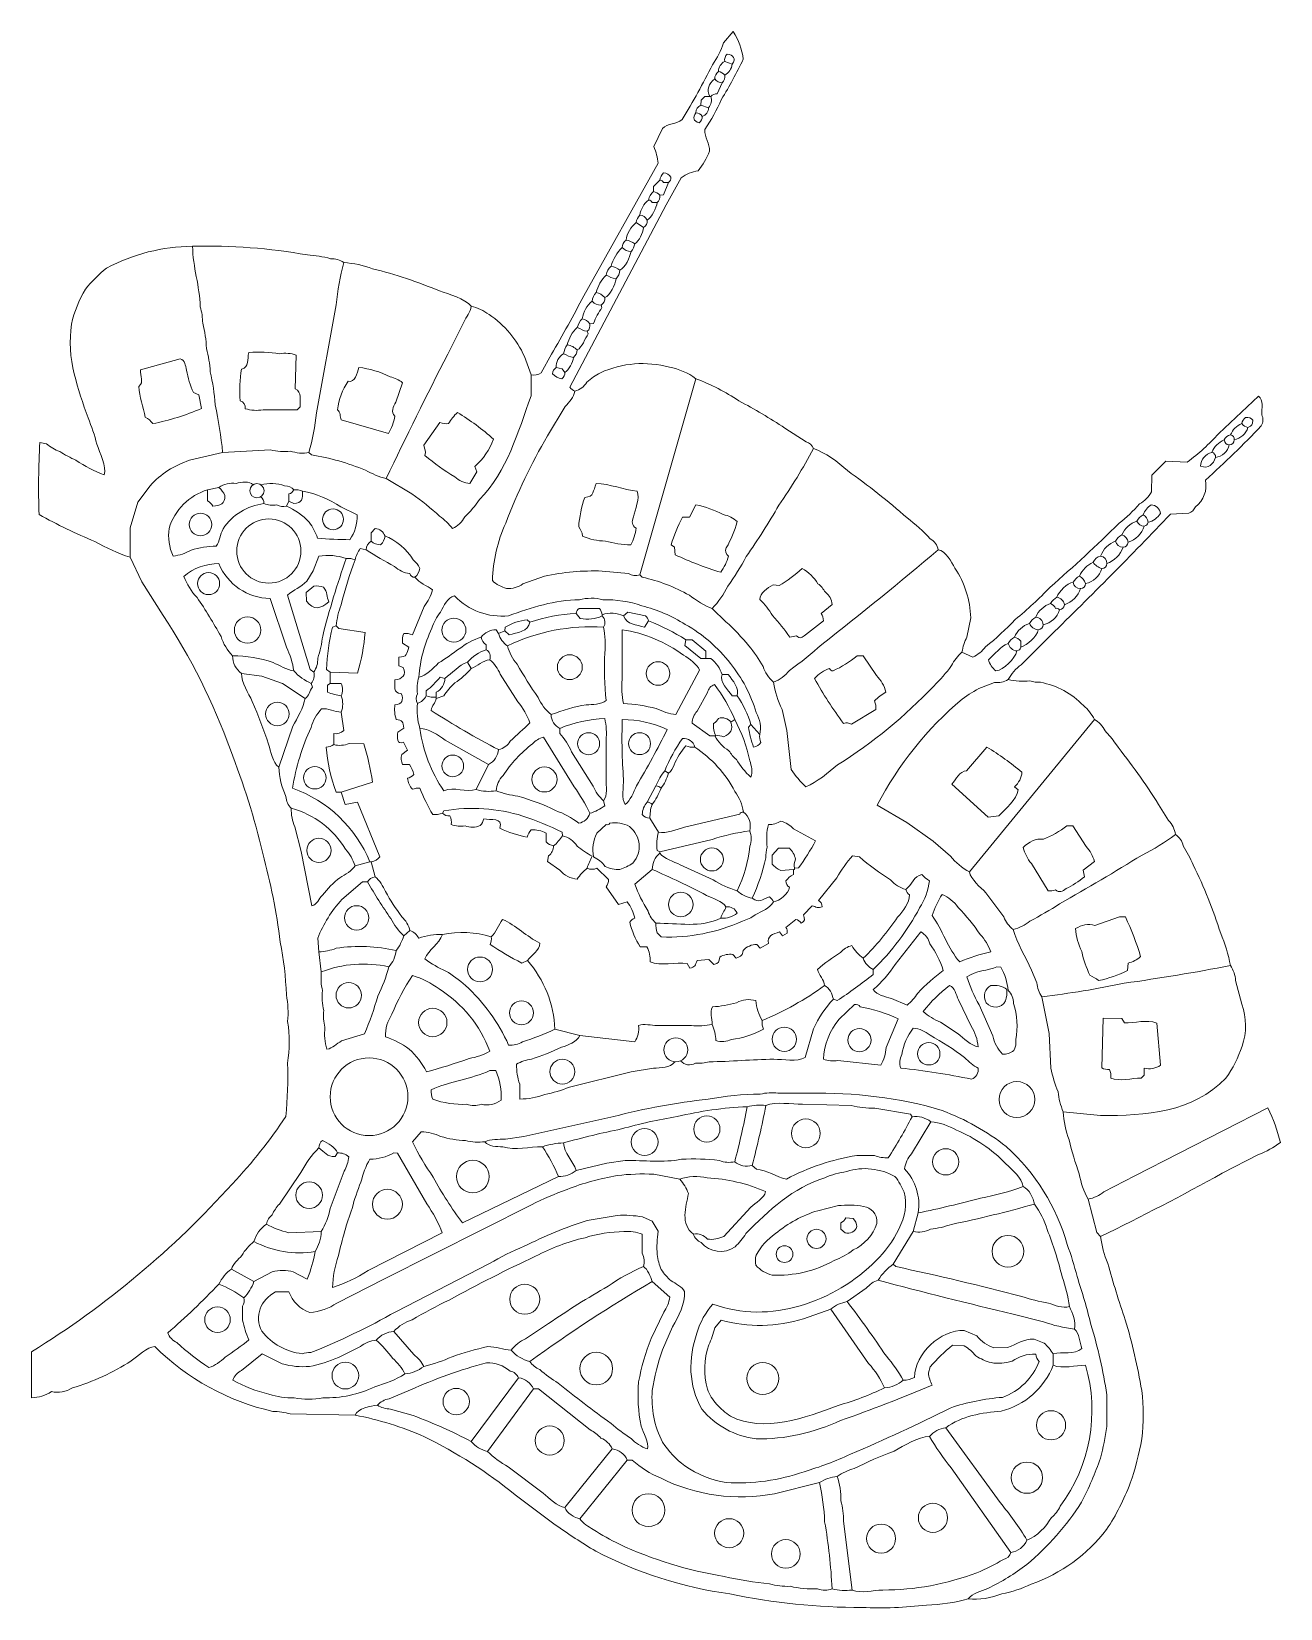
# Model space of a CAD drawing. Header units: inches. Extents: x 36.3 to 71.4, y 17.4 to 61.7.
import ezdxf

# ---------------------------------------------------------------- set-up
doc = ezdxf.new("R2010")
doc.units = ezdxf.units.IN
doc.header["$MEASUREMENT"] = 0
doc.layers.add('20_EXACT_CIRCLES', color=7, linetype='CONTINUOUS', lineweight=18)
doc.layers.add('30_SHARED_EDGES', color=7, linetype='CONTINUOUS', lineweight=18)

msp = doc.modelspace()

# ---------------------------------------------------------------- linework, layer by layer
at = {"layer": '20_EXACT_CIRCLES'}
for centre, radius in [((42.673, 48.792), 0.2), ((41.083, 47.842), 0.317), ((43.007, 47.097), 0.903), ((44.812, 47.989), 0.293), ((41.312, 46.183), 0.311), ((42.41, 44.876), 0.372), ((48.211, 44.873), 0.337), ((51.469, 43.832), 0.35), ((53.95, 43.653), 0.332), ((43.247, 42.516), 0.332), ((51.998, 41.68), 0.309), ((53.43, 41.681), 0.309), ((48.178, 41.055), 0.306), ((44.299, 40.723), 0.316), ((50.756, 40.675), 0.353), ((44.416, 38.68), 0.339), ((55.463, 38.425), 0.323), ((54.589, 37.159), 0.345), ((45.476, 36.783), 0.342), ((48.945, 35.332), 0.35), ((45.253, 34.606), 0.357), ((47.616, 33.841), 0.399), ((50.109, 34.112), 0.336), ((57.501, 33.37), 0.341), ((54.448, 33.072), 0.337), ((59.612, 33.344), 0.325), ((61.562, 32.96), 0.314), ((45.824, 31.753), 1.092), ((51.261, 32.458), 0.35), ((64.04, 31.675), 0.504), ((55.322, 30.845), 0.369), ((58.105, 30.724), 0.404), ((53.571, 30.481), 0.378), ((62.038, 29.923), 0.37), ((48.742, 29.509), 0.459), ((44.141, 28.985), 0.376), ((46.341, 28.73), 0.42), ((58.405, 27.757), 0.269), ((57.506, 27.328), 0.235), ((63.787, 27.407), 0.447), ((50.202, 26.06), 0.423), ((41.564, 25.486), 0.36), ((52.213, 24.108), 0.46), ((45.158, 23.912), 0.375), ((56.894, 23.833), 0.45), ((48.277, 23.181), 0.372), ((64.998, 22.515), 0.411), ((50.903, 22.086), 0.41), ((64.322, 21.042), 0.44), ((53.681, 20.13), 0.462), ((61.679, 19.913), 0.411), ((55.95, 19.48), 0.409), ((60.221, 19.328), 0.408), ((57.543, 18.898), 0.403)]:
    msp.add_circle(centre, radius, dxfattribs=at)
at = {"layer": '30_SHARED_EDGES'}
for p, q in [((56.062, 61.704), (55.788, 61.388)), ((55.823, 60.862), (56.034, 60.791)), ((55.16, 59.773), (55.262, 59.874)), ((55.262, 59.874), (55.402, 59.878)), ((55.437, 59.878), (55.402, 59.878)), ((55.753, 60.265), (55.613, 59.956)), ((55.156, 59.633), (55.16, 59.773)), ((55.367, 59.562), (55.156, 59.633)), ((54.072, 58.975), (53.829, 58.468)), ((53.953, 57.999), (51.862, 54.274)), ((53.822, 57.21), (53.826, 57.35)), ((53.826, 57.35), (53.997, 57.526)), ((54.243, 57.456), (54.103, 57.459)), ((54.103, 57.113), (54.243, 57.456)), ((54.178, 56.833), (54.603, 57.588)), ((51.469, 51.704), (54.178, 56.833)), ((53.927, 56.894), (53.787, 56.897)), ((53.997, 57.104), (54.103, 57.113)), ((53.541, 56.192), (53.33, 56.332)), ((44.9, 54.018), (44.343, 50.979)), ((52.347, 54.015), (52.373, 53.944)), ((48.491, 53.536), (48.04, 52.636)), ((51.988, 53.207), (51.961, 53.277)), ((52.136, 53.497), (52.031, 53.488)), ((40.514, 52.505), (39.397, 52.189)), ((43.749, 51.662), (43.78, 52.607)), ((50.192, 52.566), (50.381, 52.048)), ((50.951, 52.629), (50.662, 52.104)), ((50.381, 52.048), (50.378, 51.46)), ((51.083, 52.259), (51.256, 52.224)), ((51.256, 52.224), (51.329, 52.118)), ((55.016, 51.943), (53.436, 46.43)), ((41.041, 51.486), (40.886, 51.556)), ((41.111, 51.107), (41.041, 51.486)), ((46.578, 51.287), (46.764, 51.831)), ((70.827, 51.451), (69.713, 50.401)), ((42.844, 51.065), (43.801, 51.065)), ((43.801, 51.065), (43.885, 51.15)), ((51.34, 51.159), (50.841, 50.337)), ((45.044, 50.784), (46.371, 50.398)), ((47.818, 50.712), (47.361, 50.072)), ((57.514, 50.555), (58.113, 50.167)), ((36.757, 50.115), (36.569, 50.152)), ((41.708, 49.871), (40.776, 49.651)), ((41.708, 49.871), (43.053, 49.94)), ((44.202, 49.801), (44.131, 49.871)), ((48.66, 48.994), (48.857, 49.322)), ((48.857, 49.322), (48.801, 49.473)), ((67.832, 49.232), (67.823, 48.764)), ((68.226, 49.625), (67.832, 49.232)), ((68.829, 49.598), (68.226, 49.625)), ((39.666, 48.935), (39.32, 48.467)), ((41.287, 48.818), (41.603, 48.888)), ((41.287, 48.818), (41.287, 48.505)), ((47.031, 48.703), (46.308, 49.134)), ((39.32, 48.467), (39.111, 47.748)), ((43.499, 48.361), (43.569, 48.502)), ((43.569, 48.701), (43.569, 48.502)), ((43.706, 48.437), (43.569, 48.502)), ((45.031, 48.336), (45.487, 48.116)), ((55.016, 48.396), (54.832, 48.045)), ((54.832, 48.045), (54.635, 48.045)), ((68.359, 48.136), (68.869, 48.16)), ((39.111, 47.748), (39.109, 46.922)), ((45.995, 47.729), (45.886, 47.608)), ((45.886, 47.608), (45.886, 47.378)), ((45.578, 47.167), (45.746, 47.132)), ((54.317, 47.273), (54.415, 47.203)), ((54.415, 47.203), (54.43, 46.992)), ((39.435, 46.235), (39.109, 46.922)), ((44.257, 46.544), (44.412, 46.954)), ((40.032, 45.287), (39.435, 46.235)), ((44.271, 46.114), (44.06, 45.931)), ((44.072, 46.25), (44.257, 46.544)), ((50.15, 46.174), (50.753, 46.387)), ((52.375, 46.535), (53.116, 46.462)), ((53.506, 46.36), (53.436, 46.43)), ((57.357, 46.125), (57.185, 46.143)), ((43.042, 45.762), (43.502, 44.392)), ((44.172, 43.762), (43.534, 45.858)), ((44.06, 45.931), (44.067, 45.685)), ((47.371, 45.541), (47.044, 44.745)), ((51.763, 45.201), (51.645, 45.342)), ((52.302, 45.482), (51.732, 45.482)), ((52.382, 45.306), (52.382, 45.271)), ((52.979, 45.271), (53.102, 45.377)), ((53.102, 45.377), (53.594, 45.271)), ((55.472, 45.482), (55.86, 45.111)), ((58.534, 45.342), (58.843, 45.594)), ((44.903, 44.99), (44.798, 44.955)), ((44.903, 44.99), (44.974, 44.92)), ((44.974, 44.92), (45.711, 44.811)), ((49.468, 44.78), (49.398, 44.883)), ((49.468, 44.78), (49.643, 44.85)), ((49.653, 44.955), (49.643, 44.85)), ((49.764, 44.745), (49.643, 44.85)), ((50.346, 45.096), (50.273, 45.166)), ((52.944, 44.885), (52.944, 43.481)), ((53.573, 44.955), (53.681, 45.131)), ((58.096, 44.74), (58.597, 45.138)), ((62.632, 44.68), (62.74, 45.223)), ((46.764, 44.504), (46.94, 44.398)), ((49.117, 44.323), (49.113, 44.464)), ((54.735, 44.604), (54.7, 44.442)), ((54.7, 44.442), (55.156, 44.078)), ((54.735, 44.604), (54.907, 44.604)), ((54.907, 44.604), (55.297, 44.278)), ((57.656, 44.674), (57.846, 44.71)), ((64.145, 44.394), (64.145, 44.565)), ((64.161, 43.901), (64.99, 44.73)), ((46.663, 44.113), (46.661, 43.867)), ((48.59, 43.972), (48.695, 43.797)), ((55.156, 44.078), (55.297, 44.078)), ((55.297, 44.278), (55.297, 44.078)), ((55.437, 44.075), (55.297, 44.078)), ((59.714, 44.148), (59.545, 44.148)), ((60.087, 43.594), (59.714, 44.148)), ((62.802, 44.116), (62.495, 44.253)), ((42.235, 43.656), (42.808, 43.578)), ((42.808, 43.578), (43.393, 43.37)), ((44.271, 43.691), (44.172, 43.762)), ((44.629, 43.762), (44.728, 43.691)), ((45.5, 43.667), (44.728, 43.691)), ((44.728, 43.375), (44.728, 43.691)), ((46.661, 43.867), (46.782, 43.819)), ((47.958, 43.516), (47.821, 43.551)), ((49.515, 43.632), (50.007, 42.858)), ((54.454, 42.504), (55.118, 43.747)), ((55.925, 43.621), (55.753, 43.621)), ((43.393, 43.37), (44.025, 42.954)), ((44.231, 43.27), (44.201, 43.375)), ((44.728, 43.375), (44.657, 43.33)), ((44.657, 43.33), (44.659, 43.129)), ((44.728, 43.375), (45.04, 43.375)), ((47.434, 43.165), (47.431, 43.024)), ((47.715, 43.129), (47.712, 42.989)), ((47.712, 42.954), (47.923, 43.024)), ((55.338, 43.12), (55.047, 42.595)), ((56.174, 43.024), (56.034, 43.027)), ((63.408, 43.402), (63.041, 43.263)), ((45.044, 42.568), (45.114, 42.048)), ((47.712, 42.989), (47.712, 42.954)), ((57.435, 42.639), (57.574, 42.047)), ((59.389, 42.227), (60.072, 42.638)), ((43.288, 41.023), (43.685, 42.17)), ((54.91, 42.253), (55.402, 41.901)), ((56.104, 42.357), (55.999, 42.287)), ((56.561, 42.217), (56.491, 42.146)), ((56.561, 42.217), (56.807, 41.936)), ((66.217, 42.357), (62.706, 38.073)), ((44.833, 41.964), (44.833, 41.655)), ((45.676, 41.679), (45.266, 41.687)), ((46.799, 42.121), (46.633, 42.006)), ((46.797, 41.725), (46.905, 41.495)), ((47.961, 41.777), (49.187, 41.093)), ((51.591, 40.467), (50.732, 41.863)), ((51.188, 42.111), (51.189, 41.971)), ((52.488, 41.777), (52.488, 40.68)), ((55.402, 41.901), (55.542, 41.901)), ((55.542, 41.901), (55.578, 41.901)), ((57.574, 42.047), (57.69, 40.952)), ((46.905, 41.495), (46.745, 41.374)), ((51.517, 41.454), (52.125, 40.486)), ((63.197, 41.584), (62.626, 40.917)), ((46.769, 41.093), (46.966, 41.093)), ((49.187, 41.093), (48.836, 40.391)), ((54.138, 40.917), (54.243, 40.847)), ((45.044, 40.32), (45.919, 40.601)), ((53.646, 40.04), (53.892, 40.496)), ((62.214, 40.542), (63.232, 39.618)), ((64.075, 40.379), (63.97, 40.471)), ((45.044, 40.32), (44.903, 40.32)), ((45.149, 39.974), (45.044, 40.32)), ((45.497, 40.04), (45.149, 39.974)), ((46.132, 38.503), (45.497, 40.04)), ((52.452, 39.937), (52.417, 40.075)), ((60.107, 39.949), (60.943, 39.462)), ((68.024, 39.974), (68.303, 39.521)), ((47.93, 39.794), (47.888, 39.723)), ((53.962, 39.197), (53.717, 39.583)), ((54.69, 39.33), (56.245, 39.695)), ((63.232, 39.618), (63.535, 39.653)), ((43.913, 38.647), (43.738, 39.344)), ((50.8, 39.162), (50.808, 38.916)), ((51.259, 39.091), (51.251, 39.197)), ((52.488, 39.407), (52.227, 39.162)), ((57.758, 39.284), (58.38, 38.951)), ((60.943, 39.462), (61.682, 38.935)), ((65.613, 39.372), (65.444, 39.372)), ((65.983, 38.786), (65.613, 39.372)), ((44.219, 37.125), (43.913, 38.647)), ((53.997, 38.635), (53.927, 38.681)), ((53.997, 38.635), (55.473, 38.99)), ((53.997, 38.635), (53.997, 38.6)), ((57.334, 38.74), (57.158, 38.549)), ((57.645, 38.74), (57.334, 38.74)), ((61.682, 38.935), (62.17, 38.522)), ((45.43, 38.249), (45.851, 38.354)), ((45.886, 38.354), (45.851, 38.354)), ((45.886, 38.354), (45.992, 37.933)), ((50.837, 38.366), (50.872, 38.528)), ((51.187, 38.125), (50.837, 38.366)), ((52.228, 38.179), (52.558, 37.862)), ((53.787, 38.143), (53.295, 37.731)), ((54.573, 38.277), (55.497, 37.852)), ((57.158, 38.549), (57.158, 38.295)), ((57.399, 38.113), (57.755, 38.143)), ((57.79, 38.143), (57.755, 38.143)), ((57.755, 38.143), (57.755, 38.003)), ((57.895, 38.186), (57.79, 38.179)), ((57.79, 38.179), (57.79, 38.143)), ((59.419, 38.53), (59.609, 38.495)), ((64.445, 38.313), (64.918, 37.547)), ((65.901, 38.125), (66.217, 38.372)), ((45.062, 37.301), (45.641, 37.792)), ((45.641, 37.792), (45.781, 37.792)), ((58.457, 37.273), (58.973, 37.909)), ((65.936, 37.935), (65.901, 38.125)), ((52.494, 37.652), (52.839, 37.16)), ((63.668, 36.811), (63.165, 37.491)), ((52.839, 37.16), (53.078, 37.23)), ((58.035, 36.865), (58.281, 37.125)), ((66.919, 36.809), (66.231, 36.572)), ((67.088, 36.809), (66.919, 36.809)), ((46.975, 36.423), (46.799, 36.282)), ((53.927, 36.359), (54.04, 36.247)), ((57.361, 36.388), (57.453, 36.282)), ((57.544, 36.514), (57.825, 36.739)), ((61.336, 36.388), (60.618, 35.474)), ((44.412, 35.826), (44.38, 36.21)), ((53.443, 35.966), (53.639, 35.966)), ((56.729, 36.037), (56.821, 35.931)), ((56.821, 35.931), (57.052, 36.065)), ((57.453, 36.282), (57.579, 36.353)), ((44.412, 35.826), (44.482, 35.264)), ((50.275, 35.58), (50.119, 35.513)), ((54.77, 35.496), (54.84, 35.369)), ((55.051, 35.58), (55.374, 35.609)), ((55.374, 35.609), (55.521, 35.475)), ((56.055, 35.756), (56.146, 35.65)), ((67.151, 35.299), (67.165, 35.51)), ((60.001, 35.194), (60.002, 35.334)), ((63.583, 35.398), (63.478, 35.405)), ((64.453, 35.315), (64.597, 34.952)), ((70.188, 35.021), (70.364, 34.354)), ((58.878, 34.492), (58.984, 34.457)), ((59.475, 34.351), (59.045, 33.937)), ((60.512, 34.517), (60.95, 34.324)), ((62.749, 33.737), (62.394, 34.481)), ((62.975, 34.34), (63.362, 33.462)), ((64.742, 34.562), (64.95, 33.532)), ((53.927, 33.754), (54.886, 33.754)), ((60.361, 33.137), (60.704, 33.948)), ((61.889, 33.846), (62.386, 33.526)), ((66.463, 33.965), (66.428, 32.564)), ((66.989, 33.957), (66.463, 33.965)), ((67.06, 33.83), (66.989, 33.957)), ((68.078, 32.638), (67.969, 33.824)), ((45.054, 33.322), (45.697, 33.523)), ((51.048, 33.649), (51.75, 33.473)), ((51.75, 33.473), (53.295, 33.299)), ((58.089, 32.854), (58.324, 33.663)), ((64.95, 33.532), (64.992, 32.56)), ((49.391, 32.49), (49.222, 32.49)), ((51.457, 32.026), (53.195, 32.452)), ((53.195, 32.452), (53.821, 32.557)), ((59.007, 32.769), (60.212, 32.638)), ((67.621, 32.363), (67.621, 32.56)), ((50.061, 32.106), (50.065, 31.689)), ((67.536, 32.28), (67.621, 32.363)), ((58.192, 31.858), (57.321, 31.858)), ((58.014, 31.542), (59.383, 31.506)), ((52.702, 31.195), (50.173, 30.633)), ((60.04, 31.433), (61.048, 31.261)), ((61.048, 31.261), (61.09, 31.191)), ((61.617, 31.051), (61.079, 30.148)), ((66.387, 31.227), (65.339, 31.331)), ((67.352, 29.531), (71.097, 31.437)), ((47.294, 30.77), (47.045, 30.483)), ((50.173, 30.633), (49.657, 30.56)), ((44.868, 30.073), (44.938, 30.173)), ((46.624, 30.166), (46.518, 30.173)), ((47.446, 28.741), (46.624, 30.166)), ((51.645, 29.681), (52.512, 29.885)), ((52.512, 29.885), (53.028, 29.96)), ((56.596, 29.822), (56.715, 29.716)), ((59.536, 30.102), (60.038, 30.099)), ((70.831, 30.129), (69.813, 29.601)), ((43.911, 29.627), (43.305, 28.736)), ((44.736, 28.609), (45.122, 29.662)), ((48.456, 28.206), (51.153, 29.506)), ((54.559, 29.435), (53.828, 29.575)), ((66.484, 29.077), (67.352, 29.531)), ((66.041, 28.874), (66.287, 27.94)), ((50.388, 28.718), (46.261, 26.637)), ((51.96, 28.273), (52.8, 28.416)), ((56.56, 28.644), (55.8, 27.826)), ((59.019, 28.698), (58.438, 28.548)), ((61.125, 27.961), (61.266, 28.487)), ((43.566, 27.93), (44.482, 27.961)), ((53.516, 28.375), (53.789, 28.255)), ((53.789, 28.255), (53.954, 27.973)), ((59.089, 28.204), (59.089, 28.034)), ((59.089, 28.034), (59.207, 27.925)), ((59.44, 28.331), (59.229, 28.347)), ((61.125, 27.961), (60.564, 27.048)), ((66.287, 27.94), (66.392, 27.82)), ((45.797, 26.863), (47.881, 27.925)), ((53.507, 27.351), (53.506, 27.885)), ((46.576, 25.707), (49.212, 27.06)), ((60.564, 27.048), (60.634, 26.977)), ((41.954, 26.907), (42.586, 26.556)), ((42.586, 26.556), (43.104, 26.83)), ((43.695, 26.827), (44.089, 26.626)), ((46.261, 26.637), (44.923, 25.952)), ((43.569, 26.269), (43.193, 26.263)), ((53.787, 26.556), (54.278, 26.12)), ((59.264, 25.994), (59.797, 26.37)), ((42.27, 25.474), (42.271, 25.867)), ((58.808, 25.784), (58.042, 25.509)), ((58.808, 25.784), (59.871, 24.253)), ((50.225, 24.95), (50.866, 25.378)), ((54.111, 25.696), (53.759, 24.952)), ((54.358, 25.279), (54.075, 24.636)), ((55.721, 25.468), (55.542, 25.253)), ((64.79, 25.425), (63.937, 25.639)), ((47.079, 24.504), (46.518, 25.152)), ((62.558, 25.184), (62.911, 25.03)), ((64.521, 24.938), (64.801, 24.825)), ((36.337, 23.291), (36.336, 24.582)), ((42.242, 24.055), (42.817, 24.52)), ((42.817, 24.52), (43.386, 24.245)), ((44.962, 24.425), (45.58, 24.735)), ((62.555, 24.753), (62.23, 24.765)), ((63.393, 24.696), (63.776, 24.704)), ((65.058, 24.203), (65.058, 24.52)), ((61.598, 24.162), (61.55, 23.986)), ((46.387, 23.262), (46.987, 23.509)), ((48.695, 22.062), (50.03, 23.852)), ((50.451, 23.536), (49.152, 21.781)), ((50.451, 23.536), (50.591, 23.536)), ((50.591, 23.536), (52.043, 22.388)), ((66.567, 22.478), (66.567, 23.375)), ((45.43, 22.799), (43.611, 22.834)), ((46.426, 22.967), (47.064, 22.79)), ((62.038, 22.448), (63.569, 20.34)), ((51.329, 20.201), (52.663, 21.851)), ((50.721, 20.61), (49.737, 21.349)), ((51.75, 19.885), (53.085, 21.535)), ((53.085, 21.535), (53.225, 21.535)), ((63.864, 18.937), (62.195, 21.323)), ((57.228, 20.591), (58.492, 20.903)), ((51.059, 19.72), (49.935, 20.563)), ((59.405, 17.883), (59.163, 19.817))]:
    msp.add_line(p, q, dxfattribs=at)
for points in [[(56.346, 60.929), (56.309, 61.205), (56.212, 61.47), (56.062, 61.704)], [(55.788, 61.388), (55.721, 61.166), (55.616, 60.957), (55.479, 60.77)], [(55.479, 60.77), (55.217, 60.246), (54.934, 59.733), (54.631, 59.231)], [(55.823, 60.862), (55.717, 60.808), (55.65, 60.7), (55.648, 60.581)], [(55.733, 59.8), (55.959, 60.164), (56.163, 60.541), (56.346, 60.929)], [(55.823, 60.862), (55.812, 60.939), (55.838, 61.017), (55.894, 61.072)], [(55.823, 60.475), (55.94, 60.541), (56.018, 60.658), (56.034, 60.791)], [(55.894, 61.072), (56.069, 61.046), (56.152, 60.943), (56.034, 60.791)], [(55.542, 60.37), (55.373, 60.244), (55.311, 60.064), (55.402, 59.878)], [(55.542, 60.37), (55.544, 60.453), (55.582, 60.53), (55.648, 60.581)], [(55.542, 60.37), (55.593, 60.305), (55.67, 60.266), (55.753, 60.265)], [(55.648, 60.581), (55.718, 60.569), (55.78, 60.531), (55.823, 60.475)], [(55.753, 60.265), (55.813, 60.317), (55.84, 60.398), (55.823, 60.475)], [(55.437, 59.878), (55.468, 59.768), (55.441, 59.65), (55.367, 59.562)], [(55.613, 59.956), (55.545, 59.958), (55.481, 59.93), (55.437, 59.878)], [(55.109, 59.141), (54.938, 59.178), (54.917, 59.283), (55.016, 59.422)], [(55.016, 59.422), (55.014, 59.515), (55.07, 59.599), (55.156, 59.633)], [(55.191, 59.317), (55.155, 59.38), (55.089, 59.42), (55.016, 59.422)], [(55.191, 59.317), (55.297, 59.351), (55.368, 59.451), (55.367, 59.562)], [(55.262, 58.951), (55.446, 59.218), (55.604, 59.502), (55.733, 59.8)], [(54.631, 59.231), (54.465, 59.098), (54.225, 59.128), (54.072, 58.975)], [(55.191, 59.317), (55.196, 59.248), (55.165, 59.182), (55.109, 59.141)], [(55.399, 58.337), (55.397, 58.555), (55.262, 58.728), (55.262, 58.951)], [(53.829, 58.468), (53.895, 58.319), (53.936, 58.161), (53.953, 57.999)], [(55.078, 57.787), (55.211, 57.953), (55.319, 58.139), (55.399, 58.337)], [(54.103, 57.732), (54.047, 57.676), (54.011, 57.604), (53.997, 57.526)], [(54.313, 57.612), (54.264, 57.681), (54.187, 57.725), (54.103, 57.732)], [(54.603, 57.588), (54.738, 57.699), (54.903, 57.768), (55.078, 57.787)], [(53.822, 57.21), (53.75, 57.145), (53.701, 57.059), (53.681, 56.964)], [(53.997, 57.104), (53.949, 57.154), (53.888, 57.19), (53.822, 57.21)], [(54.103, 57.459), (54.087, 57.502), (54.044, 57.529), (53.997, 57.526)], [(54.243, 57.456), (54.292, 57.492), (54.318, 57.551), (54.313, 57.612)], [(53.436, 56.543), (53.461, 56.709), (53.549, 56.86), (53.681, 56.964)], [(53.927, 56.894), (53.903, 56.739), (53.776, 56.478), (53.646, 56.402)], [(53.787, 56.897), (53.771, 56.94), (53.728, 56.968), (53.681, 56.964)], [(53.927, 56.894), (53.987, 56.946), (54.014, 57.027), (53.997, 57.104)], [(53.049, 55.84), (53.08, 56.033), (53.18, 56.208), (53.33, 56.332)], [(53.436, 56.543), (53.381, 56.484), (53.344, 56.411), (53.33, 56.332)], [(53.646, 56.402), (53.605, 56.482), (53.525, 56.535), (53.436, 56.543)], [(53.646, 56.402), (53.655, 56.317), (53.614, 56.235), (53.541, 56.192)], [(53.295, 55.735), (53.426, 55.81), (53.518, 56.037), (53.541, 56.192)], [(40.865, 55.665), (40.005, 55.665), (39.206, 55.445), (38.445, 55.05)], [(40.865, 55.665), (41.946, 55.693), (43.026, 55.613), (44.09, 55.424)], [(40.865, 55.665), (40.865, 55.088), (41.069, 54.535), (41.077, 53.965)], [(52.944, 55.63), (52.793, 55.486), (52.684, 55.304), (52.628, 55.103)], [(52.874, 54.998), (53.022, 55.053), (53.166, 55.367), (53.19, 55.524)], [(52.944, 55.63), (52.945, 55.712), (52.984, 55.79), (53.049, 55.84)], [(53.19, 55.524), (53.095, 55.516), (53.003, 55.556), (52.944, 55.63)], [(53.295, 55.735), (53.224, 55.792), (53.139, 55.828), (53.049, 55.84)], [(53.19, 55.524), (53.248, 55.581), (53.285, 55.655), (53.295, 55.735)], [(38.445, 55.05), (38.223, 54.88), (38.025, 54.681), (37.856, 54.459)], [(44.09, 55.424), (44.311, 55.413), (44.53, 55.376), (44.742, 55.316)], [(44.742, 55.316), (44.875, 55.324), (45.006, 55.286), (45.114, 55.208)], [(45.114, 55.208), (45.015, 54.817), (44.943, 54.419), (44.9, 54.018)], [(45.114, 55.208), (45.391, 55.189), (45.665, 55.131), (45.926, 55.036)], [(45.926, 55.036), (46.567, 54.875), (47.194, 54.666), (47.803, 54.409)], [(52.628, 55.103), (52.556, 55.038), (52.507, 54.952), (52.488, 54.857)], [(52.874, 54.998), (52.803, 55.054), (52.718, 55.091), (52.628, 55.103)], [(52.874, 54.998), (52.873, 54.905), (52.835, 54.816), (52.769, 54.752)], [(52.207, 54.366), (52.259, 54.55), (52.356, 54.718), (52.488, 54.857)], [(52.452, 54.225), (52.606, 54.282), (52.744, 54.589), (52.769, 54.752)], [(52.769, 54.752), (52.646, 54.759), (52.594, 54.816), (52.488, 54.857)], [(37.856, 54.459), (37.666, 54.158), (37.532, 53.825), (37.462, 53.476)], [(47.803, 54.409), (48.066, 54.328), (48.517, 54.192), (48.695, 53.979)], [(51.862, 54.274), (51.574, 53.718), (51.27, 53.169), (50.951, 52.629)], [(52.101, 54.12), (51.947, 53.999), (51.846, 53.823), (51.82, 53.628)], [(52.101, 54.12), (52.105, 54.212), (52.142, 54.3), (52.207, 54.366)], [(52.101, 54.12), (52.161, 54.046), (52.253, 54.006), (52.347, 54.015)], [(52.452, 54.225), (52.39, 54.3), (52.303, 54.35), (52.207, 54.366)], [(52.452, 54.225), (52.461, 54.14), (52.42, 54.058), (52.347, 54.015)], [(41.077, 53.965), (41.123, 53.814), (41.147, 53.658), (41.148, 53.501)], [(48.695, 53.979), (48.671, 53.819), (48.563, 53.683), (48.491, 53.536)], [(48.695, 53.979), (48.878, 53.939), (49.049, 53.86), (49.197, 53.746)], [(49.197, 53.746), (49.634, 53.455), (49.979, 53.046), (50.192, 52.566)], [(52.373, 53.944), (52.276, 53.806), (52.196, 53.655), (52.136, 53.497)], [(37.462, 53.476), (37.393, 53.01), (37.418, 52.535), (37.534, 52.079)], [(41.148, 53.501), (41.208, 53.269), (41.243, 53.032), (41.254, 52.792)], [(51.68, 53.383), (51.538, 53.252), (51.439, 53.08), (51.399, 52.891)], [(51.82, 53.628), (51.749, 53.563), (51.7, 53.477), (51.68, 53.383)], [(51.961, 53.277), (51.839, 53.285), (51.786, 53.341), (51.68, 53.383)], [(51.82, 53.628), (51.907, 53.611), (51.982, 53.561), (52.031, 53.488)], [(51.961, 53.277), (52.021, 53.329), (52.048, 53.41), (52.031, 53.488)], [(41.254, 52.792), (41.313, 52.578), (41.348, 52.358), (41.358, 52.137)], [(51.399, 52.891), (51.343, 52.82), (51.306, 52.735), (51.294, 52.645)], [(51.68, 52.75), (51.604, 52.827), (51.506, 52.876), (51.399, 52.891)], [(51.68, 52.75), (51.816, 52.829), (51.895, 53.068), (51.988, 53.207)], [(40.696, 52.181), (40.653, 52.319), (40.659, 52.451), (40.514, 52.505)], [(42.445, 52.68), (42.389, 52.489), (42.477, 52.267), (42.235, 52.215)], [(43.312, 52.646), (43.026, 52.693), (42.734, 52.705), (42.445, 52.68)], [(43.78, 52.607), (43.629, 52.658), (43.469, 52.671), (43.312, 52.646)], [(48.04, 52.636), (47.444, 51.478), (46.867, 50.31), (46.308, 49.134)], [(51.083, 52.259), (51.079, 52.416), (51.159, 52.564), (51.294, 52.645)], [(51.575, 52.54), (51.452, 52.547), (51.4, 52.603), (51.294, 52.645)], [(51.575, 52.54), (51.552, 52.393), (51.451, 52.19), (51.329, 52.118)], [(51.68, 52.75), (51.67, 52.67), (51.633, 52.596), (51.575, 52.54)], [(52.332, 52.111), (52.939, 52.388), (53.624, 52.443), (54.267, 52.266)], [(37.534, 52.079), (37.645, 51.66), (37.775, 51.246), (37.924, 50.839)], [(39.397, 52.189), (39.386, 52.009), (39.505, 51.86), (39.355, 51.725)], [(40.886, 51.556), (40.797, 51.756), (40.733, 51.966), (40.696, 52.181)], [(41.358, 52.137), (41.43, 51.832), (41.477, 51.522), (41.5, 51.21)], [(42.235, 52.215), (42.189, 51.92), (42.178, 51.62), (42.199, 51.321)], [(45.535, 52.259), (45.489, 52.108), (45.429, 51.819), (45.233, 51.873)], [(46.421, 51.993), (46.145, 52.137), (45.845, 52.228), (45.535, 52.259)], [(46.764, 51.831), (46.665, 51.913), (46.547, 51.969), (46.421, 51.993)], [(50.662, 52.104), (50.579, 52.051), (50.478, 52.031), (50.381, 52.048)], [(51.083, 52.259), (51.026, 52.218), (50.989, 52.154), (50.984, 52.083)], [(50.984, 52.083), (51.049, 52.003), (51.143, 51.953), (51.246, 51.943)], [(51.246, 51.943), (51.302, 51.983), (51.334, 52.049), (51.329, 52.118)], [(51.95, 51.844), (52.063, 51.952), (52.192, 52.042), (52.332, 52.111)], [(54.267, 52.266), (54.538, 52.219), (54.795, 52.108), (55.016, 51.943)], [(55.016, 51.943), (55.44, 51.78), (55.845, 51.571), (56.224, 51.32)], [(39.355, 51.725), (39.356, 51.43), (39.481, 51.149), (39.531, 50.861)], [(43.885, 51.15), (43.885, 51.34), (43.939, 51.558), (43.749, 51.662)], [(45.233, 51.873), (45.077, 51.631), (44.976, 51.357), (44.938, 51.072)], [(50.378, 51.46), (50.013, 50.442), (49.705, 49.339), (48.931, 48.543)], [(51.61, 51.592), (51.584, 51.417), (51.449, 51.294), (51.34, 51.159)], [(51.61, 51.592), (51.554, 51.616), (51.505, 51.655), (51.469, 51.704)], [(51.61, 51.592), (51.752, 51.627), (51.875, 51.718), (51.95, 51.844)], [(70.923, 50.928), (70.922, 51.105), (70.975, 51.344), (70.827, 51.451)], [(39.742, 50.679), (40.213, 50.77), (40.672, 50.914), (41.111, 51.107)], [(41.5, 51.21), (41.595, 50.768), (41.664, 50.321), (41.708, 49.871)], [(42.199, 51.321), (42.297, 51.295), (42.359, 51.2), (42.344, 51.1)], [(42.344, 51.1), (42.506, 51.053), (42.677, 51.041), (42.844, 51.065)], [(44.938, 51.072), (45.027, 50.991), (45, 50.892), (45.044, 50.784)], [(46.553, 50.889), (46.419, 51.005), (46.508, 51.152), (46.578, 51.287)], [(48.309, 50.995), (48.213, 50.901), (48.13, 50.795), (48.062, 50.679)], [(49.327, 50.24), (49.012, 50.523), (48.671, 50.776), (48.309, 50.995)], [(56.224, 51.32), (56.665, 51.085), (57.096, 50.829), (57.514, 50.555)], [(37.924, 50.839), (38.026, 50.6), (38.108, 50.353), (38.17, 50.101)], [(39.531, 50.861), (39.616, 50.82), (39.688, 50.757), (39.742, 50.679)], [(44.343, 50.979), (44.309, 50.603), (44.238, 50.232), (44.131, 49.871)], [(46.371, 50.398), (46.459, 50.55), (46.521, 50.716), (46.553, 50.889)], [(48.062, 50.679), (47.979, 50.672), (47.896, 50.683), (47.818, 50.712)], [(69.342, 49.092), (69.884, 49.58), (70.407, 50.088), (70.909, 50.617)], [(70.36, 50.679), (70.215, 50.623), (70.1, 50.508), (70.044, 50.363)], [(70.15, 50.222), (70.33, 50.265), (70.476, 50.398), (70.536, 50.573)], [(70.36, 50.679), (70.373, 50.749), (70.413, 50.812), (70.47, 50.854)], [(70.36, 50.679), (70.403, 50.623), (70.466, 50.585), (70.536, 50.573)], [(70.47, 50.854), (70.548, 50.866), (70.626, 50.836), (70.676, 50.775)], [(70.676, 50.775), (70.668, 50.65), (70.65, 50.616), (70.536, 50.573)], [(70.909, 50.617), (70.967, 50.711), (70.972, 50.829), (70.923, 50.928)], [(36.569, 50.152), (36.532, 49.477), (36.524, 48.8), (36.546, 48.124)], [(37.129, 49.897), (36.99, 49.941), (36.863, 50.015), (36.757, 50.115)], [(48.801, 49.473), (49.032, 49.685), (49.212, 49.948), (49.327, 50.24)], [(50.841, 50.337), (50.385, 49.552), (49.993, 48.732), (49.668, 47.884)], [(58.113, 50.167), (58.209, 50.143), (58.286, 50.071), (58.316, 49.977)], [(69.713, 50.401), (69.446, 50.104), (69.15, 49.836), (68.829, 49.598)], [(69.869, 50.222), (69.71, 50.156), (69.584, 50.03), (69.517, 49.871)], [(70.044, 50.363), (69.966, 50.349), (69.9, 50.296), (69.869, 50.222)], [(70.009, 50.082), (69.932, 50.083), (69.87, 50.145), (69.869, 50.222)], [(70.009, 50.082), (70.086, 50.083), (70.148, 50.145), (70.15, 50.222)], [(70.15, 50.222), (70.157, 50.29), (70.111, 50.352), (70.044, 50.363)], [(37.585, 49.651), (37.426, 49.717), (37.273, 49.8), (37.129, 49.897)], [(38.17, 50.101), (38.251, 49.866), (38.449, 49.474), (38.382, 49.239)], [(43.053, 49.94), (43.236, 49.898), (43.425, 49.886), (43.612, 49.905)], [(43.612, 49.905), (43.757, 49.86), (43.991, 49.815), (44.131, 49.871)], [(45.725, 49.372), (45.235, 49.572), (44.724, 49.716), (44.202, 49.801)], [(47.361, 50.072), (47.385, 49.953), (47.441, 49.907), (47.396, 49.783)], [(47.396, 49.783), (47.657, 49.559), (47.938, 49.36), (48.235, 49.187)], [(57.347, 48.387), (57.703, 48.896), (58.027, 49.427), (58.316, 49.977)], [(58.316, 49.977), (58.645, 49.879), (59.018, 49.591), (59.273, 49.358)], [(69.205, 49.485), (69.211, 49.669), (69.338, 49.827), (69.517, 49.871)], [(69.623, 49.731), (69.563, 49.536), (69.415, 49.399), (69.205, 49.485)], [(69.623, 49.731), (69.631, 49.798), (69.584, 49.86), (69.517, 49.871)], [(69.623, 49.731), (69.813, 49.754), (69.968, 49.895), (70.009, 50.082)], [(38.382, 49.239), (38.101, 49.343), (37.833, 49.481), (37.585, 49.651)], [(40.166, 49.362), (39.986, 49.236), (39.819, 49.093), (39.666, 48.935)], [(40.776, 49.651), (40.565, 49.572), (40.361, 49.476), (40.166, 49.362)], [(46.308, 49.134), (46.104, 49.186), (45.907, 49.266), (45.725, 49.372)], [(59.273, 49.358), (59.858, 48.947), (60.418, 48.503), (60.952, 48.028)], [(40.203, 47.734), (40.362, 48.253), (40.768, 48.659), (41.287, 48.818)], [(41.603, 48.888), (41.745, 48.982), (41.917, 49.021), (42.087, 48.996)], [(41.77, 48.657), (41.732, 48.745), (41.675, 48.824), (41.603, 48.888)], [(42.087, 48.996), (42.235, 49.048), (42.461, 49.067), (42.569, 48.963)], [(42.778, 48.963), (43.001, 49.014), (43.234, 49.004), (43.451, 48.931)], [(43.451, 48.931), (43.564, 48.912), (43.652, 48.901), (43.709, 48.818)], [(43.709, 48.818), (43.68, 48.762), (43.629, 48.72), (43.569, 48.701)], [(43.955, 48.783), (43.955, 48.571), (43.948, 48.434), (43.706, 48.437)], [(43.955, 48.783), (43.877, 48.813), (43.793, 48.825), (43.709, 48.818)], [(43.955, 48.783), (44.34, 48.708), (44.706, 48.557), (45.031, 48.336)], [(48.235, 49.187), (48.351, 49.076), (48.501, 49.008), (48.66, 48.994)], [(52.207, 48.993), (52.125, 48.794), (52.151, 48.617), (51.891, 48.607)], [(53.365, 48.776), (52.974, 48.815), (52.603, 48.993), (52.207, 48.993)], [(53.258, 48.055), (53.299, 48.257), (53.445, 48.585), (53.365, 48.776)], [(69.056, 48.338), (69.287, 48.515), (69.398, 48.807), (69.342, 49.092)], [(41.287, 48.505), (41.345, 48.47), (41.394, 48.421), (41.428, 48.361)], [(41.428, 48.361), (41.638, 48.363), (41.784, 48.429), (41.77, 48.657)], [(42.867, 48.432), (42.399, 48.373), (41.981, 48.113), (41.721, 47.72)], [(42.867, 48.432), (42.873, 48.506), (42.842, 48.578), (42.784, 48.625)], [(42.867, 48.432), (42.983, 48.389), (43.108, 48.376), (43.231, 48.395)], [(43.231, 48.395), (43.312, 48.35), (43.408, 48.338), (43.499, 48.361)], [(44.144, 47.907), (43.962, 48.101), (43.742, 48.255), (43.499, 48.361)], [(47.809, 48.073), (47.566, 48.302), (47.306, 48.513), (47.031, 48.703)], [(48.931, 48.543), (48.81, 48.367), (48.671, 48.205), (48.515, 48.058)], [(51.891, 48.607), (51.796, 48.338), (51.738, 48.058), (51.718, 47.774)], [(55.782, 48.121), (55.541, 48.25), (55.283, 48.343), (55.016, 48.396)], [(56.43, 46.942), (56.758, 47.41), (57.064, 47.892), (57.347, 48.387)], [(67.489, 48.423), (67.313, 48.224), (67.12, 48.041), (66.911, 47.877)], [(67.823, 48.764), (67.745, 48.622), (67.629, 48.504), (67.489, 48.423)], [(67.586, 48.116), (67.632, 48.231), (67.712, 48.329), (67.815, 48.396)], [(67.815, 48.396), (67.952, 48.393), (68.064, 48.287), (68.076, 48.151)], [(68.869, 48.16), (68.953, 48.19), (69.021, 48.255), (69.056, 48.338)], [(36.546, 48.124), (37.055, 47.84), (37.58, 47.587), (38.118, 47.364)], [(44.376, 47.463), (44.32, 47.621), (44.242, 47.771), (44.144, 47.907)], [(45.487, 48.116), (45.5, 47.866), (45.429, 47.618), (45.285, 47.413)], [(48.169, 47.729), (48.07, 47.864), (47.948, 47.981), (47.809, 48.073)], [(48.515, 48.058), (48.439, 47.913), (48.318, 47.797), (48.169, 47.729)], [(53.33, 47.743), (53.201, 47.819), (53.21, 47.92), (53.258, 48.055)], [(54.635, 48.045), (54.504, 47.799), (54.397, 47.54), (54.317, 47.273)], [(56.174, 47.923), (56.066, 48.026), (55.929, 48.095), (55.782, 48.121)], [(55.868, 47.188), (56.003, 47.418), (56.106, 47.665), (56.174, 47.923)], [(60.952, 48.028), (61.186, 47.853), (61.404, 47.657), (61.604, 47.443)], [(64.99, 44.73), (66.134, 45.844), (67.257, 46.98), (68.359, 48.136)], [(67.411, 47.94), (67.222, 47.877), (67.069, 47.736), (66.989, 47.554)], [(67.411, 47.94), (67.453, 48.012), (67.514, 48.073), (67.586, 48.116)], [(67.411, 47.94), (67.445, 47.854), (67.529, 47.798), (67.621, 47.8)], [(67.586, 48.116), (67.666, 48.074), (67.719, 47.995), (67.727, 47.905)], [(67.621, 47.8), (67.7, 47.828), (67.698, 47.826), (67.727, 47.905)], [(68.076, 48.151), (67.994, 48.029), (67.869, 47.941), (67.727, 47.905)], [(40.316, 46.957), (40.205, 47.2), (40.165, 47.469), (40.203, 47.734)], [(41.721, 47.72), (41.639, 47.563), (41.631, 47.372), (41.527, 47.238)], [(45.285, 47.413), (44.994, 47.429), (44.667, 47.42), (44.376, 47.463)], [(46.273, 47.519), (46.231, 47.639), (46.122, 47.722), (45.995, 47.729)], [(46.273, 47.519), (46.265, 47.424), (46.221, 47.335), (46.15, 47.273)], [(47.067, 46.848), (46.916, 47.114), (46.557, 47.434), (46.273, 47.519)], [(49.668, 47.884), (49.436, 47.374), (49.308, 46.824), (49.292, 46.264)], [(51.718, 47.774), (51.78, 47.675), (51.818, 47.649), (51.827, 47.519)], [(51.827, 47.519), (52.03, 47.428), (52.25, 47.38), (52.472, 47.376)], [(53.183, 47.273), (53.263, 47.418), (53.313, 47.578), (53.33, 47.743)], [(66.911, 47.877), (66.282, 47.258), (65.635, 46.658), (64.97, 46.079)], [(66.989, 47.554), (66.917, 47.511), (66.856, 47.451), (66.814, 47.378)], [(66.989, 47.554), (67.082, 47.521), (67.15, 47.44), (67.165, 47.343)], [(67.621, 47.8), (67.547, 47.585), (67.379, 47.417), (67.165, 47.343)], [(38.118, 47.364), (38.433, 47.184), (38.765, 47.035), (39.109, 46.922)], [(40.823, 47.126), (40.669, 47.031), (40.496, 46.973), (40.316, 46.957)], [(41.527, 47.238), (41.288, 47.233), (41.051, 47.195), (40.823, 47.126)], [(45.43, 46.851), (45.461, 46.964), (45.511, 47.071), (45.578, 47.167)], [(45.886, 47.378), (45.8, 47.326), (45.747, 47.233), (45.746, 47.132)], [(46.544, 46.663), (46.27, 46.804), (46.003, 46.961), (45.746, 47.132)], [(46.15, 47.273), (46.051, 47.271), (45.956, 47.309), (45.886, 47.378)], [(52.472, 47.376), (52.703, 47.311), (52.942, 47.276), (53.183, 47.273)], [(55.927, 46.957), (55.851, 47.007), (55.826, 47.107), (55.868, 47.188)], [(58.553, 44.47), (59.663, 45.334), (60.755, 46.222), (61.828, 47.132)], [(61.604, 47.443), (61.72, 47.376), (61.801, 47.263), (61.828, 47.132)], [(62.298, 46.614), (62.202, 46.795), (62.038, 47.099), (61.828, 47.132)], [(66.392, 46.957), (66.464, 47.152), (66.618, 47.306), (66.814, 47.378)], [(67.024, 47.203), (66.951, 46.988), (66.782, 46.82), (66.568, 46.746)], [(66.814, 47.378), (66.827, 47.273), (66.919, 47.197), (67.024, 47.203)], [(67.024, 47.203), (67.101, 47.204), (67.163, 47.266), (67.165, 47.343)], [(40.619, 46.381), (40.891, 46.62), (41.241, 46.748), (41.603, 46.743)], [(41.603, 46.743), (41.845, 46.158), (42.41, 45.773), (43.042, 45.762)], [(44.412, 46.954), (44.671, 46.996), (44.936, 46.973), (45.184, 46.887)], [(44.521, 44.708), (44.708, 45.444), (44.93, 46.171), (45.184, 46.887)], [(45.43, 46.851), (45.277, 46.437), (45.147, 46.014), (45.04, 45.584)], [(45.43, 46.851), (45.353, 46.886), (45.268, 46.898), (45.184, 46.887)], [(46.967, 46.465), (46.809, 46.484), (46.66, 46.553), (46.544, 46.663)], [(47.251, 46.61), (47.211, 46.703), (47.148, 46.785), (47.067, 46.848)], [(47.115, 46.36), (47.19, 46.424), (47.238, 46.513), (47.251, 46.61)], [(54.43, 46.992), (54.845, 46.798), (55.273, 46.634), (55.711, 46.5)], [(55.711, 46.5), (55.812, 46.637), (55.886, 46.792), (55.927, 46.957)], [(55.911, 46.111), (56.104, 46.375), (56.277, 46.653), (56.43, 46.942)], [(58, 46.606), (57.801, 46.427), (57.586, 46.266), (57.357, 46.125)], [(58.445, 46.179), (58.338, 46.359), (58.184, 46.506), (58, 46.606)], [(62.74, 45.223), (62.725, 45.719), (62.572, 46.201), (62.298, 46.614)], [(65.795, 46.395), (65.874, 46.566), (66.011, 46.703), (66.182, 46.781)], [(66.428, 46.606), (66.366, 46.391), (66.19, 46.229), (65.971, 46.184)], [(66.392, 46.957), (66.3, 46.932), (66.223, 46.868), (66.182, 46.781)], [(66.182, 46.781), (66.241, 46.697), (66.328, 46.635), (66.428, 46.606)], [(66.392, 46.957), (66.493, 46.937), (66.567, 46.849), (66.568, 46.746)], [(66.428, 46.606), (66.504, 46.607), (66.566, 46.669), (66.568, 46.746)], [(40.989, 45.794), (40.826, 45.961), (40.7, 46.162), (40.619, 46.381)], [(43.534, 45.858), (43.707, 46.007), (43.909, 46.081), (44.072, 46.25)], [(44.545, 46.079), (44.457, 46.109), (44.364, 46.121), (44.271, 46.114)], [(47.115, 46.36), (47.047, 46.355), (46.985, 46.399), (46.967, 46.465)], [(47.115, 46.36), (47.235, 46.198), (47.453, 46.13), (47.607, 46.008)], [(49.292, 46.264), (49.406, 46.16), (49.543, 46.085), (49.692, 46.046)], [(49.692, 46.046), (49.855, 46.031), (50.018, 46.077), (50.15, 46.174)], [(50.753, 46.387), (51.285, 46.503), (51.83, 46.553), (52.375, 46.535)], [(53.116, 46.462), (53.214, 46.408), (53.329, 46.397), (53.436, 46.43)], [(54.831, 45.855), (54.417, 46.089), (53.971, 46.259), (53.506, 46.36)], [(57.185, 46.143), (57.024, 46.068), (56.817, 45.914), (56.807, 45.735)], [(58.653, 45.938), (58.598, 46.03), (58.528, 46.112), (58.445, 46.179)], [(65.62, 46.219), (65.449, 46.192), (65.222, 45.959), (65.163, 45.798)], [(65.795, 46.395), (65.723, 46.352), (65.663, 46.292), (65.62, 46.219)], [(65.62, 46.219), (65.633, 46.115), (65.725, 46.038), (65.831, 46.044)], [(65.795, 46.395), (65.877, 46.348), (65.939, 46.273), (65.971, 46.184)], [(65.831, 46.044), (65.908, 46.045), (65.97, 46.107), (65.971, 46.184)], [(41.663, 44.695), (41.453, 45.07), (41.228, 45.436), (40.989, 45.794)], [(44.067, 45.685), (44.267, 45.418), (44.458, 45.475), (44.692, 45.665)], [(44.692, 45.665), (44.629, 45.817), (44.656, 45.94), (44.545, 46.079)], [(47.607, 46.008), (47.565, 45.837), (47.485, 45.677), (47.371, 45.541)], [(47.836, 45.382), (47.93, 45.559), (48.018, 45.791), (48.229, 45.833)], [(48.229, 45.833), (48.623, 45.426), (49.181, 45.221), (49.745, 45.275)], [(49.745, 45.275), (50.382, 45.505), (51.059, 45.727), (51.739, 45.728)], [(51.739, 45.728), (51.956, 45.783), (52.184, 45.784), (52.401, 45.729)], [(52.401, 45.729), (52.774, 45.737), (53.144, 45.679), (53.497, 45.559)], [(55.472, 45.482), (55.265, 45.546), (55.006, 45.721), (54.831, 45.855)], [(55.472, 45.482), (55.65, 45.668), (55.798, 45.88), (55.911, 46.111)], [(56.807, 45.735), (56.95, 45.603), (57.072, 45.451), (57.169, 45.282)], [(58.843, 45.594), (58.835, 45.732), (58.765, 45.858), (58.653, 45.938)], [(64.97, 46.079), (64.664, 45.756), (64.338, 45.453), (63.994, 45.172)], [(65.163, 45.798), (65.091, 45.755), (65.03, 45.695), (64.988, 45.623)], [(65.374, 45.587), (65.36, 45.697), (65.273, 45.784), (65.163, 45.798)], [(65.374, 45.587), (65.588, 45.661), (65.757, 45.83), (65.831, 46.044)], [(41.926, 41.504), (41.45, 42.837), (40.814, 44.107), (40.032, 45.287)], [(45.04, 45.584), (44.965, 45.394), (44.919, 45.194), (44.903, 44.99)], [(47.591, 44.924), (47.64, 45.093), (47.723, 45.248), (47.836, 45.382)], [(50.346, 45.096), (50.765, 45.237), (51.203, 45.32), (51.645, 45.342)], [(51.732, 45.482), (51.683, 45.451), (51.651, 45.399), (51.645, 45.342)], [(52.382, 45.271), (52.187, 45.187), (51.972, 45.163), (51.763, 45.201)], [(52.382, 45.306), (52.373, 45.372), (52.345, 45.433), (52.302, 45.482)], [(52.382, 45.306), (52.578, 45.377), (52.793, 45.364), (52.979, 45.271)], [(52.382, 45.271), (52.464, 45.186), (52.479, 45.056), (52.417, 44.955)], [(52.979, 45.271), (53.07, 45.025), (53.35, 45.024), (53.573, 44.955)], [(53.497, 45.559), (53.927, 45.446), (54.338, 45.269), (54.716, 45.035)], [(53.594, 45.271), (53.643, 45.241), (53.676, 45.189), (53.681, 45.131)], [(57.169, 45.282), (57.345, 45.091), (57.508, 44.888), (57.656, 44.674)], [(58.597, 45.138), (58.594, 45.21), (58.572, 45.28), (58.534, 45.342)], [(64.567, 45.236), (64.494, 45.194), (64.434, 45.133), (64.391, 45.061)], [(64.567, 45.236), (64.646, 45.419), (64.799, 45.559), (64.988, 45.623)], [(64.567, 45.236), (64.68, 45.23), (64.771, 45.139), (64.777, 45.026)], [(65.234, 45.447), (65.172, 45.232), (64.996, 45.07), (64.777, 45.026)], [(65.128, 45.482), (65.096, 45.542), (65.048, 45.591), (64.988, 45.623)], [(65.234, 45.447), (65.21, 45.481), (65.167, 45.495), (65.128, 45.482)], [(65.374, 45.587), (65.373, 45.51), (65.311, 45.448), (65.234, 45.447)], [(44.798, 44.955), (44.699, 44.565), (44.642, 44.164), (44.629, 43.762)], [(45.711, 44.811), (45.684, 44.423), (45.614, 44.039), (45.5, 43.667)], [(47.044, 44.745), (46.966, 44.775), (46.882, 44.787), (46.799, 44.778)], [(47.221, 43.551), (47.261, 44.027), (47.386, 44.492), (47.591, 44.924)], [(49.398, 44.883), (49.232, 44.885), (49.075, 44.808), (48.976, 44.674)], [(50.273, 45.166), (50.054, 45.139), (49.843, 45.068), (49.653, 44.955)], [(52.417, 44.955), (51.486, 45.018), (50.554, 44.836), (49.714, 44.429)], [(50.346, 45.096), (50.307, 44.842), (49.985, 44.79), (49.764, 44.745)], [(52.417, 44.955), (52.468, 44.718), (52.48, 44.473), (52.452, 44.232)], [(54.668, 44.165), (54.16, 44.54), (53.568, 44.787), (52.944, 44.885)], [(54.735, 44.604), (54.401, 44.812), (54.048, 44.988), (53.681, 45.131)], [(54.716, 45.035), (55.207, 44.757), (55.637, 44.384), (55.983, 43.938)], [(55.86, 45.111), (56.09, 44.901), (56.304, 44.674), (56.502, 44.434)], [(63.994, 45.172), (63.733, 44.897), (63.454, 44.641), (63.157, 44.406)], [(63.97, 44.674), (64.049, 44.857), (64.202, 44.997), (64.391, 45.061)], [(64.145, 44.394), (64.331, 44.451), (64.606, 44.689), (64.637, 44.885)], [(64.391, 45.061), (64.434, 44.961), (64.529, 44.894), (64.637, 44.885)], [(64.637, 44.885), (64.714, 44.887), (64.776, 44.949), (64.777, 45.026)], [(41.989, 44.148), (41.84, 44.303), (41.729, 44.49), (41.663, 44.695)], [(43.502, 44.392), (43.606, 44.183), (43.676, 43.958), (43.709, 43.726)], [(44.383, 44.086), (44.449, 44.288), (44.495, 44.497), (44.521, 44.708)], [(46.94, 44.398), (46.886, 44.208), (46.89, 44.115), (46.663, 44.113)], [(46.799, 44.778), (46.767, 44.69), (46.755, 44.597), (46.764, 44.504)], [(48.976, 44.674), (48.518, 44.539), (48.186, 44.182), (47.78, 43.951)], [(49.113, 44.464), (49.042, 44.514), (48.994, 44.59), (48.976, 44.674)], [(49.468, 44.78), (49.507, 44.638), (49.594, 44.514), (49.714, 44.429)], [(49.989, 43.914), (49.858, 44.062), (49.764, 44.238), (49.714, 44.429)], [(56.502, 44.434), (56.651, 44.25), (56.785, 44.055), (56.903, 43.851)], [(57.649, 43.742), (57.964, 43.968), (58.265, 44.211), (58.553, 44.47)], [(57.846, 44.71), (57.941, 44.619), (57.999, 44.667), (58.096, 44.74)], [(62.495, 44.253), (62.518, 44.402), (62.565, 44.546), (62.632, 44.68)], [(63.157, 44.406), (63.065, 44.281), (62.943, 44.181), (62.802, 44.116)], [(63.794, 44.499), (63.565, 44.416), (63.425, 44.191), (63.237, 44.042)], [(63.97, 44.674), (63.897, 44.632), (63.837, 44.571), (63.794, 44.499)], [(63.794, 44.499), (63.822, 44.383), (63.921, 44.298), (64.04, 44.288)], [(64.145, 44.565), (64.103, 44.622), (64.04, 44.661), (63.97, 44.674)], [(64.145, 44.394), (64.117, 44.315), (64.119, 44.317), (64.04, 44.288)], [(41.989, 44.148), (42.377, 44.153), (42.763, 44.091), (43.129, 43.963)], [(41.989, 44.148), (41.989, 43.954), (42.08, 43.773), (42.235, 43.656)], [(43.129, 43.963), (43.307, 43.879), (43.516, 43.755), (43.709, 43.726)], [(44.271, 43.691), (44.351, 43.807), (44.39, 43.946), (44.383, 44.086)], [(47.78, 43.951), (47.627, 43.802), (47.435, 43.583), (47.221, 43.551)], [(47.958, 43.516), (48.163, 43.667), (48.35, 43.883), (48.59, 43.972)], [(48.59, 43.972), (48.731, 44.134), (48.913, 44.255), (49.117, 44.323)], [(49.222, 44.042), (49.02, 44.011), (48.876, 43.864), (48.695, 43.797)], [(49.117, 44.323), (49.222, 44.262), (49.254, 44.167), (49.222, 44.042)], [(49.222, 44.042), (49.349, 43.929), (49.449, 43.789), (49.515, 43.632)], [(50.578, 42.98), (50.368, 43.282), (50.171, 43.594), (49.989, 43.914)], [(52.452, 44.232), (52.435, 43.785), (52.447, 43.337), (52.488, 42.891)], [(55.118, 43.747), (55.052, 43.915), (54.826, 44.076), (54.668, 44.165)], [(55.753, 43.621), (55.695, 43.801), (55.585, 43.959), (55.437, 44.075)], [(55.983, 43.938), (56.312, 43.529), (56.559, 43.059), (56.709, 42.555)], [(59.545, 44.148), (59.34, 43.978), (59.113, 43.838), (58.869, 43.73)], [(62.199, 43.874), (62.273, 44.018), (62.373, 44.146), (62.495, 44.253)], [(63.237, 44.042), (63.275, 43.919), (63.348, 43.809), (63.447, 43.726)], [(63.447, 43.726), (63.679, 43.764), (63.972, 44.067), (64.04, 44.288)], [(63.794, 43.481), (63.884, 43.646), (64.009, 43.79), (64.161, 43.901)], [(42.235, 43.656), (42.236, 43.392), (42.429, 43.103), (42.542, 42.866)], [(43.709, 43.726), (43.846, 43.575), (44.014, 43.455), (44.201, 43.375)], [(44.271, 43.691), (44.302, 43.581), (44.275, 43.462), (44.201, 43.375)], [(46.553, 43.478), (46.553, 43.285), (46.496, 43.107), (46.729, 43.091)], [(46.782, 43.819), (46.893, 43.625), (46.747, 43.484), (46.553, 43.478)], [(47.221, 43.551), (47.18, 43.398), (47.168, 43.239), (47.185, 43.081)], [(47.821, 43.551), (47.706, 43.409), (47.576, 43.28), (47.434, 43.165)], [(47.958, 43.516), (47.954, 43.352), (47.861, 43.203), (47.715, 43.129)], [(48.234, 43.387), (48.407, 43.501), (48.562, 43.639), (48.695, 43.797)], [(52.944, 43.481), (52.918, 43.258), (52.929, 43.032), (52.979, 42.813)], [(56.034, 43.027), (55.916, 43.181), (55.672, 43.432), (55.753, 43.621)], [(56.174, 43.024), (56.238, 43.247), (56.055, 43.452), (55.925, 43.621)], [(56.903, 43.851), (56.96, 43.682), (57.06, 43.53), (57.193, 43.41)], [(57.193, 43.41), (57.372, 43.478), (57.529, 43.593), (57.649, 43.742)], [(58.773, 43.797), (58.611, 43.741), (58.465, 43.644), (58.351, 43.516)], [(58.351, 43.516), (58.589, 43.074), (58.862, 42.651), (59.166, 42.252)], [(58.869, 43.73), (58.825, 43.726), (58.785, 43.754), (58.773, 43.797)], [(60.353, 43.129), (60.312, 43.307), (60.219, 43.468), (60.087, 43.594)], [(61.702, 43.302), (61.883, 43.478), (62.049, 43.67), (62.199, 43.874)], [(63.794, 43.481), (63.676, 43.416), (63.542, 43.388), (63.408, 43.402)], [(64.406, 43.445), (64.202, 43.425), (63.995, 43.437), (63.794, 43.481)], [(44.025, 42.954), (44.136, 43.019), (44.156, 43.16), (44.231, 43.27)], [(44.659, 43.129), (44.787, 43.065), (44.909, 43.064), (45.044, 43.024)], [(45.04, 43.375), (45.094, 43.265), (45.096, 43.136), (45.044, 43.024)], [(45.044, 42.568), (45.097, 42.715), (45.097, 42.877), (45.044, 43.024)], [(46.729, 43.091), (46.804, 42.909), (46.753, 42.789), (46.553, 42.775)], [(47.185, 43.081), (47.133, 42.999), (47.133, 42.895), (47.186, 42.813)], [(47.431, 43.024), (47.38, 42.924), (47.292, 42.849), (47.186, 42.813)], [(47.712, 42.989), (47.617, 42.98), (47.521, 42.992), (47.431, 43.024)], [(47.923, 43.024), (48.012, 43.157), (48.116, 43.279), (48.234, 43.387)], [(55.54, 43.34), (55.438, 43.308), (55.361, 43.224), (55.338, 43.12)], [(56.104, 42.357), (55.962, 42.709), (55.772, 43.04), (55.54, 43.34)], [(56.561, 42.217), (56.478, 42.505), (56.347, 42.778), (56.174, 43.024)], [(57.193, 43.41), (57.238, 43.144), (57.319, 42.884), (57.435, 42.639)], [(58.996, 41.083), (59.986, 41.708), (60.895, 42.453), (61.702, 43.302)], [(60.037, 42.884), (60.129, 42.981), (60.236, 43.064), (60.353, 43.129)], [(63.041, 43.263), (62.85, 43.17), (62.668, 43.06), (62.496, 42.935)], [(64.705, 43.407), (64.604, 43.402), (64.503, 43.415), (64.406, 43.445)], [(65.909, 42.752), (65.585, 43.09), (65.165, 43.319), (64.705, 43.407)], [(42.542, 42.866), (42.713, 42.472), (42.866, 42.071), (43, 41.664)], [(43.685, 42.17), (43.804, 42.4), (43.987, 42.701), (44.025, 42.954)], [(44.195, 42.134), (44.248, 42.33), (44.349, 42.51), (44.489, 42.657)], [(44.489, 42.657), (44.677, 42.687), (44.852, 42.575), (45.044, 42.568)], [(46.553, 42.775), (46.531, 42.636), (46.543, 42.493), (46.589, 42.36)], [(47.256, 42.111), (47.182, 42.337), (47.158, 42.577), (47.186, 42.813)], [(47.712, 42.954), (47.69, 42.814), (47.582, 42.761), (47.572, 42.614)], [(47.572, 42.614), (48.186, 42.217), (48.818, 41.85), (49.468, 41.514)], [(50.007, 42.858), (50.155, 42.683), (50.269, 42.484), (50.346, 42.268)], [(50.943, 42.497), (50.786, 42.629), (50.662, 42.794), (50.578, 42.98)], [(51.929, 42.775), (51.592, 42.716), (51.261, 42.623), (50.943, 42.497)], [(52.488, 42.891), (52.345, 42.777), (52.11, 42.781), (51.929, 42.775)], [(52.979, 42.813), (53.29, 42.794), (53.598, 42.745), (53.9, 42.667)], [(53.9, 42.667), (54.076, 42.603), (54.266, 42.498), (54.454, 42.504)], [(55.047, 42.595), (54.961, 42.502), (54.912, 42.38), (54.91, 42.253)], [(60.072, 42.638), (60.079, 42.721), (60.067, 42.805), (60.037, 42.884)], [(62.496, 42.935), (61.514, 42.103), (60.703, 41.089), (60.107, 39.949)], [(66.217, 42.357), (66.144, 42.51), (66.039, 42.644), (65.909, 42.752)], [(43.674, 40.43), (43.766, 41.02), (43.942, 41.594), (44.195, 42.134)], [(46.589, 42.36), (46.754, 42.349), (46.789, 42.282), (46.799, 42.121)], [(50.346, 42.268), (50.172, 42.083), (49.977, 41.935), (49.793, 41.752)], [(51.188, 42.111), (51.038, 42.181), (50.942, 42.332), (50.943, 42.497)], [(51.188, 42.111), (51.592, 42.273), (52.019, 42.367), (52.452, 42.389)], [(52.452, 42.389), (52.497, 42.188), (52.508, 41.982), (52.488, 41.777)], [(52.944, 42.357), (52.925, 41.797), (52.937, 41.237), (52.979, 40.679)], [(54.208, 42.076), (53.814, 42.265), (53.381, 42.362), (52.944, 42.357)], [(55.51, 42.252), (55.496, 42.13), (55.52, 42.008), (55.578, 41.901)], [(55.652, 42.392), (55.617, 42.334), (55.568, 42.286), (55.51, 42.252)], [(55.999, 42.287), (55.915, 42.389), (55.778, 42.431), (55.652, 42.392)], [(55.999, 42.287), (56.06, 42.077), (55.987, 41.96), (55.795, 41.872)], [(56.104, 42.357), (56.305, 41.996), (56.449, 41.606), (56.529, 41.201)], [(56.491, 42.146), (56.52, 41.954), (56.569, 41.766), (56.635, 41.584)], [(56.709, 42.555), (56.819, 42.369), (56.854, 42.147), (56.807, 41.936)], [(59.166, 42.252), (59.265, 42.292), (59.298, 42.257), (59.389, 42.227)], [(66.217, 42.357), (66.342, 42.312), (66.451, 42.159), (66.518, 42.04)], [(45.114, 42.048), (45.039, 41.977), (44.935, 41.946), (44.833, 41.964)], [(45.266, 41.687), (45.129, 41.629), (44.977, 41.617), (44.833, 41.655)], [(46.633, 42.006), (46.619, 41.855), (46.586, 41.64), (46.797, 41.725)], [(47.256, 42.111), (47.336, 41.481), (47.566, 40.879), (47.926, 40.356)], [(47.256, 42.111), (47.491, 42.11), (47.773, 41.919), (47.961, 41.777)], [(49.793, 41.752), (49.722, 41.631), (49.605, 41.545), (49.468, 41.514)], [(50.732, 41.863), (50.611, 41.833), (50.501, 41.768), (50.417, 41.675)], [(51.189, 41.971), (51.323, 41.815), (51.433, 41.641), (51.517, 41.454)], [(53.348, 40.493), (53.65, 41.012), (53.936, 41.54), (54.208, 42.076)], [(54.634, 41.83), (54.438, 41.544), (54.271, 41.238), (54.138, 40.917)], [(54.981, 41.584), (54.943, 41.741), (54.795, 41.846), (54.634, 41.83)], [(55.942, 41.481), (55.775, 41.585), (55.638, 41.729), (55.542, 41.901)], [(55.795, 41.872), (55.727, 41.903), (55.651, 41.913), (55.578, 41.901)], [(56.635, 41.584), (56.72, 41.595), (56.796, 41.644), (56.842, 41.717)], [(56.842, 41.717), (56.814, 41.786), (56.802, 41.861), (56.807, 41.936)], [(66.518, 42.04), (66.629, 41.933), (66.726, 41.812), (66.807, 41.681)], [(66.807, 41.681), (67.241, 41.133), (67.647, 40.563), (68.024, 39.974)], [(42.837, 38.593), (42.602, 39.584), (42.297, 40.556), (41.926, 41.504)], [(43, 41.664), (43.065, 41.456), (43.107, 41.157), (43.288, 41.023)], [(44.622, 41.584), (44.698, 41.587), (44.771, 41.611), (44.833, 41.655)], [(44.903, 40.32), (44.747, 40.725), (44.652, 41.151), (44.622, 41.584)], [(45.919, 40.601), (45.87, 40.967), (45.789, 41.328), (45.676, 41.679)], [(46.745, 41.374), (46.716, 41.281), (46.725, 41.18), (46.769, 41.093)], [(49.468, 41.514), (49.449, 41.336), (49.344, 41.179), (49.187, 41.093)], [(50.417, 41.675), (50.092, 41.428), (49.813, 41.125), (49.592, 40.782)], [(54.735, 41.62), (54.596, 41.46), (54.482, 41.28), (54.399, 41.085)], [(54.981, 41.584), (54.897, 41.57), (54.811, 41.583), (54.735, 41.62)], [(54.981, 41.584), (55.457, 41.272), (55.846, 40.844), (56.112, 40.34)], [(56.151, 41.239), (56.068, 41.307), (55.997, 41.389), (55.942, 41.481)], [(56.557, 40.742), (56.396, 40.884), (56.259, 41.052), (56.151, 41.239)], [(64.18, 40.879), (63.869, 41.136), (63.54, 41.372), (63.197, 41.584)], [(43.288, 41.023), (43.296, 40.737), (43.365, 40.456), (43.489, 40.198)], [(47.08, 40.813), (47.032, 40.763), (46.972, 40.726), (46.906, 40.707)], [(46.966, 41.093), (47.02, 41.007), (47.059, 40.913), (47.08, 40.813)], [(53.892, 40.496), (53.953, 40.648), (54.036, 40.79), (54.138, 40.917)], [(54.033, 40.426), (54.128, 40.552), (54.199, 40.695), (54.243, 40.847)], [(54.399, 41.085), (54.373, 40.991), (54.319, 40.908), (54.243, 40.847)], [(56.529, 41.201), (56.577, 41.063), (56.619, 40.876), (56.557, 40.742)], [(57.69, 40.952), (57.811, 40.777), (57.951, 40.615), (58.106, 40.468)], [(58.106, 40.468), (58.416, 40.591), (58.736, 40.873), (58.996, 41.083)], [(62.626, 40.917), (62.42, 40.904), (62.338, 40.689), (62.214, 40.542)], [(63.97, 40.471), (64.093, 40.573), (64.169, 40.72), (64.18, 40.879)], [(45.851, 38.354), (45.452, 39.323), (44.661, 40.077), (43.674, 40.43)], [(46.906, 40.707), (46.922, 40.593), (46.97, 40.486), (47.045, 40.399)], [(47.045, 40.399), (47.112, 40.425), (47.184, 40.434), (47.255, 40.426)], [(47.255, 40.426), (47.358, 40.172), (47.478, 39.926), (47.614, 39.688)], [(47.926, 40.356), (48.21, 40.472), (48.558, 40.311), (48.836, 40.391)], [(48.836, 40.391), (49.018, 40.338), (49.21, 40.326), (49.398, 40.356)], [(49.592, 40.782), (49.478, 40.667), (49.409, 40.516), (49.398, 40.356)], [(50.009, 40.207), (49.8, 40.231), (49.595, 40.281), (49.398, 40.356)], [(52.031, 39.723), (51.91, 39.986), (51.763, 40.235), (51.591, 40.467)], [(52.125, 40.486), (52.193, 40.33), (52.292, 40.19), (52.417, 40.075)], [(52.488, 40.68), (52.488, 40.486), (52.538, 40.229), (52.417, 40.075)], [(52.979, 40.679), (52.979, 40.479), (52.917, 40.117), (53.028, 39.969)], [(53.028, 39.969), (53.175, 40.085), (53.258, 40.319), (53.348, 40.493)], [(53.787, 39.969), (53.886, 40.111), (53.969, 40.265), (54.033, 40.426)], [(54.033, 40.426), (53.996, 40.466), (53.946, 40.491), (53.892, 40.496)], [(63.535, 39.653), (63.728, 39.859), (64.021, 40.096), (64.075, 40.379)], [(43.489, 40.198), (43.49, 40.071), (43.544, 39.949), (43.639, 39.864)], [(50.149, 39.645), (49.431, 39.866), (48.672, 39.917), (47.93, 39.794)], [(51.068, 39.802), (50.727, 39.968), (50.373, 40.104), (50.009, 40.207)], [(52.031, 39.723), (52.184, 39.766), (52.327, 39.839), (52.452, 39.937)], [(53.506, 39.69), (53.509, 39.819), (53.559, 39.944), (53.646, 40.04)], [(53.787, 39.969), (53.75, 40.009), (53.7, 40.034), (53.646, 40.04)], [(53.717, 39.583), (53.735, 39.707), (53.719, 39.833), (53.787, 39.969)], [(56.112, 40.34), (56.236, 40.168), (56.318, 39.969), (56.35, 39.759)], [(43.738, 39.344), (43.666, 39.508), (43.632, 39.685), (43.639, 39.864)], [(45.163, 38.714), (44.823, 39.28), (44.277, 39.692), (43.639, 39.864)], [(47.614, 39.688), (47.707, 39.68), (47.8, 39.692), (47.888, 39.723)], [(47.888, 39.723), (47.94, 39.664), (48.021, 39.637), (48.098, 39.652)], [(48.098, 39.652), (48.135, 39.576), (48.148, 39.491), (48.136, 39.407)], [(48.953, 39.381), (49.004, 39.432), (49.037, 39.498), (49.047, 39.569)], [(49.047, 39.569), (49.245, 39.518), (49.599, 39.621), (49.503, 39.305)], [(51.251, 39.197), (50.894, 39.37), (50.526, 39.52), (50.149, 39.645)], [(51.721, 39.443), (51.523, 39.596), (51.303, 39.717), (51.068, 39.802)], [(52.031, 39.723), (51.989, 39.579), (51.869, 39.471), (51.721, 39.443)], [(53.151, 39.355), (52.979, 39.441), (52.784, 39.472), (52.593, 39.443)], [(53.717, 39.583), (53.634, 39.584), (53.556, 39.623), (53.506, 39.69)], [(56.245, 39.695), (56.263, 39.736), (56.305, 39.762), (56.35, 39.759)], [(56.526, 39.232), (56.58, 39.427), (56.511, 39.636), (56.35, 39.759)], [(57.052, 39.407), (57.177, 39.402), (57.3, 39.436), (57.403, 39.506)], [(57.403, 39.506), (57.539, 39.464), (57.661, 39.388), (57.758, 39.284)], [(68.303, 39.521), (68.406, 39.412), (68.474, 39.275), (68.499, 39.127)], [(48.136, 39.407), (48.26, 39.363), (48.393, 39.351), (48.523, 39.372)], [(48.523, 39.372), (48.662, 39.315), (48.817, 39.319), (48.953, 39.381)], [(49.503, 39.305), (49.745, 39.185), (50.003, 39.101), (50.27, 39.056)], [(50.27, 39.056), (50.29, 39.131), (50.328, 39.199), (50.381, 39.255)], [(50.381, 39.255), (50.527, 39.269), (50.674, 39.236), (50.8, 39.162)], [(51.259, 39.091), (51.187, 38.994), (51.108, 38.867), (51.013, 38.811)], [(51.674, 38.8), (51.58, 38.948), (51.43, 39.053), (51.259, 39.091)], [(52.227, 39.162), (52.124, 38.956), (52.092, 38.721), (52.136, 38.495)], [(52.593, 39.443), (52.57, 39.408), (52.527, 39.394), (52.488, 39.407)], [(53.24, 38.318), (53.523, 38.667), (53.467, 39.058), (53.151, 39.355)], [(53.927, 38.681), (53.903, 38.853), (53.915, 39.029), (53.962, 39.197)], [(53.962, 39.197), (54.173, 39.142), (54.485, 39.264), (54.69, 39.33)], [(55.473, 38.99), (55.817, 39.098), (56.169, 39.179), (56.526, 39.232)], [(56.528, 38.795), (56.581, 38.936), (56.58, 39.091), (56.526, 39.232)], [(57.017, 38.769), (56.991, 38.982), (57.003, 39.198), (57.052, 39.407)], [(64.784, 38.992), (64.573, 39.031), (64.37, 38.911), (64.215, 38.758)], [(65.444, 39.372), (65.244, 39.214), (65.021, 39.086), (64.784, 38.992)], [(67.557, 38.549), (67.887, 38.713), (68.203, 38.907), (68.499, 39.127)], [(68.712, 38.805), (68.687, 38.936), (68.61, 39.052), (68.499, 39.127)], [(43.327, 36.104), (43.222, 36.944), (43.058, 37.776), (42.837, 38.593)], [(45.43, 38.249), (45.372, 38.42), (45.281, 38.578), (45.163, 38.714)], [(50.808, 38.916), (50.864, 38.86), (50.935, 38.824), (51.013, 38.811)], [(50.872, 38.528), (50.961, 38.596), (51.012, 38.7), (51.013, 38.811)], [(52.101, 38.519), (51.949, 38.596), (51.806, 38.691), (51.674, 38.8)], [(53.787, 38.143), (53.785, 38.319), (53.863, 38.487), (53.997, 38.6)], [(53.997, 38.6), (54.113, 38.445), (54.396, 38.366), (54.573, 38.277)], [(56.174, 37.546), (56.365, 37.938), (56.484, 38.361), (56.528, 38.795)], [(56.979, 38.469), (56.974, 38.57), (56.987, 38.672), (57.017, 38.769)], [(57.816, 38.435), (57.789, 38.551), (57.73, 38.657), (57.645, 38.74)], [(58.38, 38.951), (58.237, 38.684), (58.075, 38.428), (57.895, 38.186)], [(64.215, 38.758), (64.258, 38.594), (64.337, 38.442), (64.445, 38.313)], [(66.217, 38.372), (66.174, 38.527), (66.094, 38.669), (65.983, 38.786)], [(68.996, 38.273), (68.916, 38.458), (68.821, 38.635), (68.712, 38.805)], [(45.43, 38.249), (45.355, 38.118), (45.147, 37.991), (45.007, 37.912)], [(45.886, 38.354), (45.982, 38.377), (46.068, 38.429), (46.132, 38.503)], [(51.961, 38.179), (51.846, 38.097), (51.75, 37.991), (51.68, 37.868)], [(51.961, 38.179), (51.98, 38.297), (52.051, 38.408), (52.101, 38.519)], [(51.961, 38.179), (52.045, 38.138), (52.143, 38.138), (52.228, 38.179)], [(52.136, 38.495), (52.267, 38.437), (52.379, 38.345), (52.461, 38.229)], [(52.461, 38.229), (52.59, 38.165), (52.733, 38.137), (52.877, 38.147)], [(52.877, 38.147), (53.005, 38.187), (53.128, 38.244), (53.24, 38.318)], [(53.787, 38.143), (54.303, 37.919), (54.812, 37.676), (55.311, 37.415)], [(56.596, 37.336), (56.763, 37.699), (56.891, 38.079), (56.979, 38.469)], [(57.158, 38.295), (57.223, 38.216), (57.305, 38.154), (57.399, 38.113)], [(57.79, 38.179), (57.754, 38.265), (57.787, 38.336), (57.816, 38.435)], [(58.973, 37.909), (59.102, 38.129), (59.251, 38.337), (59.419, 38.53)], [(59.609, 38.495), (59.886, 38.263), (60.178, 38.048), (60.482, 37.851)], [(62.17, 38.522), (62.315, 38.337), (62.498, 38.184), (62.706, 38.073)], [(65.24, 37.179), (66.021, 37.621), (66.793, 38.078), (67.557, 38.549)], [(69.769, 36.346), (69.558, 37.006), (69.299, 37.65), (68.996, 38.273)], [(45.007, 37.912), (44.821, 37.771), (44.655, 37.606), (44.514, 37.421)], [(45.992, 37.933), (45.902, 37.925), (45.822, 37.872), (45.781, 37.792)], [(46.437, 36.763), (46.202, 37.095), (45.983, 37.439), (45.781, 37.792)], [(46.287, 37.52), (46.209, 37.665), (46.128, 37.854), (45.992, 37.933)], [(51.68, 37.868), (51.489, 37.886), (51.312, 37.978), (51.187, 38.125)], [(52.558, 37.862), (52.556, 37.788), (52.534, 37.715), (52.494, 37.652)], [(53.295, 37.731), (53.39, 37.466), (53.515, 37.212), (53.669, 36.975)], [(55.497, 37.852), (55.707, 37.719), (55.936, 37.616), (56.174, 37.546)], [(57.544, 37.82), (57.539, 37.746), (57.581, 37.676), (57.649, 37.645)], [(57.755, 38.003), (57.67, 37.96), (57.598, 37.898), (57.544, 37.82)], [(60.482, 37.851), (60.6, 37.725), (60.749, 37.631), (60.915, 37.582)], [(60.915, 37.582), (61.082, 37.706), (61.151, 37.963), (61.364, 38.003)], [(61.582, 37.827), (61.549, 37.555), (61.455, 37.294), (61.305, 37.064)], [(61.364, 38.003), (61.423, 37.93), (61.498, 37.87), (61.582, 37.827)], [(63.165, 37.491), (63.019, 37.637), (62.737, 37.874), (62.706, 38.073)], [(65.421, 37.606), (65.604, 37.696), (65.777, 37.807), (65.936, 37.935)], [(44.514, 37.421), (44.409, 37.315), (44.362, 37.161), (44.219, 37.125)], [(44.38, 36.21), (44.54, 36.611), (44.771, 36.981), (45.062, 37.301)], [(46.745, 36.816), (46.577, 37.041), (46.424, 37.276), (46.287, 37.52)], [(55.311, 37.415), (55.48, 37.333), (55.769, 37.246), (55.858, 37.09)], [(56.596, 37.336), (56.437, 37.362), (56.29, 37.435), (56.174, 37.546)], [(56.596, 37.336), (56.808, 37.183), (56.868, 37.3), (57.08, 37.371)], [(57.08, 37.371), (57.13, 37.335), (57.169, 37.287), (57.193, 37.23)], [(57.649, 37.645), (57.615, 37.461), (57.373, 37.259), (57.193, 37.23)], [(58.562, 37.097), (58.567, 37.172), (58.525, 37.242), (58.457, 37.273)], [(61.02, 37.433), (61.017, 37.206), (60.838, 36.969), (60.686, 36.805)], [(60.915, 37.582), (60.932, 37.521), (60.969, 37.469), (61.02, 37.433)], [(61.933, 37.441), (61.821, 37.253), (61.726, 37.055), (61.652, 36.85)], [(62.385, 37.077), (62.272, 37.239), (62.115, 37.365), (61.933, 37.441)], [(64.918, 37.547), (64.989, 37.537), (65.062, 37.546), (65.128, 37.574)], [(65.128, 37.574), (65.23, 37.477), (65.319, 37.524), (65.421, 37.606)], [(46.975, 36.423), (46.939, 36.574), (46.859, 36.711), (46.745, 36.816)], [(53.078, 37.23), (53.185, 37.097), (53.259, 36.941), (53.295, 36.774)], [(53.669, 36.975), (53.707, 36.841), (53.785, 36.722), (53.892, 36.634)], [(55.718, 36.774), (55.738, 36.895), (55.822, 36.971), (55.858, 37.09)], [(55.718, 36.774), (55.884, 36.755), (56.05, 36.808), (56.174, 36.919)], [(56.174, 36.919), (56.121, 37.042), (55.991, 37.113), (55.858, 37.09)], [(56.325, 36.692), (56.454, 36.728), (56.575, 36.788), (56.681, 36.87)], [(56.681, 36.87), (56.865, 36.961), (57.092, 37.056), (57.193, 37.23)], [(57.972, 36.634), (58.083, 36.696), (58.084, 36.753), (58.035, 36.865)], [(58.281, 37.125), (58.391, 37.091), (58.454, 37.041), (58.562, 37.097)], [(60.686, 36.805), (60.404, 36.389), (60.081, 36.002), (59.721, 35.65)], [(61.305, 37.064), (60.963, 36.424), (60.524, 35.84), (60.002, 35.334)], [(61.652, 36.85), (61.944, 36.446), (62.103, 35.917), (62.43, 35.545)], [(63.006, 36.318), (62.821, 36.589), (62.613, 36.842), (62.385, 37.077)], [(63.934, 36.458), (63.815, 36.549), (63.722, 36.671), (63.668, 36.811)], [(64.403, 36.693), (64.691, 36.84), (64.97, 37.002), (65.24, 37.179)], [(67.516, 35.693), (67.403, 36.075), (67.259, 36.449), (67.088, 36.809)], [(46.799, 36.282), (46.652, 36.421), (46.529, 36.583), (46.437, 36.763)], [(46.975, 36.423), (47.081, 36.387), (47.17, 36.312), (47.221, 36.212)], [(49.257, 36.247), (48.814, 36.388), (48.343, 36.412), (47.888, 36.318)], [(49.58, 36.739), (49.461, 36.592), (49.397, 36.365), (49.257, 36.247)], [(50.627, 36.072), (50.254, 36.252), (49.96, 36.573), (49.58, 36.739)], [(53.295, 36.774), (53.239, 36.75), (53.19, 36.711), (53.155, 36.662)], [(53.155, 36.662), (53.216, 36.417), (53.313, 36.183), (53.443, 35.966)], [(53.892, 36.634), (53.885, 36.541), (53.897, 36.447), (53.927, 36.359)], [(55.718, 36.774), (55.149, 36.498), (54.502, 36.634), (53.892, 36.634)], [(54.04, 36.247), (54.826, 36.218), (55.608, 36.37), (56.325, 36.692)], [(57.052, 36.065), (56.996, 36.273), (57.186, 36.329), (57.361, 36.388)], [(57.579, 36.353), (57.592, 36.409), (57.579, 36.468), (57.544, 36.514)], [(57.825, 36.739), (57.885, 36.723), (57.937, 36.685), (57.972, 36.634)], [(61.591, 36.052), (61.56, 36.196), (61.467, 36.319), (61.336, 36.388)], [(63.934, 36.458), (64.108, 36.496), (64.269, 36.577), (64.403, 36.693)], [(63.934, 36.458), (64.051, 36.067), (64.278, 35.684), (64.453, 35.315)], [(66.231, 36.572), (66.046, 36.622), (65.848, 36.588), (65.69, 36.479)], [(65.69, 36.479), (65.705, 36.255), (65.762, 36.036), (65.86, 35.834)], [(43.5, 34.619), (43.483, 35.118), (43.425, 35.615), (43.327, 36.104)], [(44.412, 35.826), (44.579, 35.832), (44.745, 35.867), (44.902, 35.927)], [(44.902, 35.927), (45.463, 36.015), (46.036, 35.992), (46.589, 35.861)], [(46.799, 36.282), (46.755, 36.13), (46.684, 35.987), (46.589, 35.861)], [(47.221, 36.212), (47.436, 36.285), (47.661, 36.321), (47.888, 36.318)], [(47.396, 35.629), (47.497, 35.897), (47.802, 36.039), (47.888, 36.318)], [(49.231, 36.037), (49.263, 36.102), (49.272, 36.176), (49.257, 36.247)], [(50.119, 35.513), (49.81, 35.664), (49.513, 35.839), (49.231, 36.037)], [(50.275, 35.58), (50.397, 35.745), (50.618, 35.856), (50.627, 36.072)], [(53.639, 35.966), (53.71, 35.838), (53.739, 35.691), (53.724, 35.545)], [(56.339, 35.867), (56.441, 35.974), (56.582, 36.035), (56.729, 36.037)], [(59.084, 35.807), (59.163, 35.905), (59.273, 35.973), (59.396, 36.002)], [(59.396, 36.002), (59.479, 35.863), (59.589, 35.744), (59.721, 35.65)], [(61.968, 35.303), (61.884, 35.572), (61.757, 35.824), (61.591, 36.052)], [(63.302, 35.827), (63.24, 36.01), (63.139, 36.178), (63.006, 36.318)], [(70.044, 35.44), (69.984, 35.75), (69.892, 36.054), (69.769, 36.346)], [(44.482, 35.264), (45.086, 35.498), (45.746, 35.547), (46.378, 35.405)], [(46.378, 35.405), (46.494, 35.531), (46.567, 35.691), (46.589, 35.861)], [(47.982, 35.288), (47.774, 35.378), (47.577, 35.493), (47.396, 35.629)], [(50.275, 35.58), (50.75, 35.046), (51.023, 34.363), (51.048, 33.649)], [(53.724, 35.545), (54.024, 35.419), (54.447, 35.542), (54.77, 35.496)], [(54.84, 35.369), (54.985, 35.392), (54.997, 35.452), (55.051, 35.58)], [(55.521, 35.475), (55.651, 35.504), (55.675, 35.545), (55.683, 35.678)], [(55.683, 35.678), (55.795, 35.746), (55.926, 35.773), (56.055, 35.756)], [(56.146, 35.65), (56.271, 35.705), (56.344, 35.726), (56.339, 35.867)], [(58.43, 35.334), (58.635, 35.51), (58.853, 35.668), (59.084, 35.807)], [(59.721, 35.65), (59.76, 35.507), (59.864, 35.39), (60.002, 35.334)], [(60.618, 35.474), (60.445, 35.212), (60.238, 34.974), (60.002, 34.767)], [(62.43, 35.545), (62.711, 35.667), (63.003, 35.762), (63.302, 35.827)], [(65.86, 35.834), (65.911, 35.603), (65.989, 35.38), (66.091, 35.167)], [(67.165, 35.51), (67.295, 35.542), (67.415, 35.604), (67.516, 35.693)], [(44.482, 35.264), (44.464, 35.087), (44.475, 34.909), (44.516, 34.736)], [(46.072, 34.584), (46.202, 34.846), (46.305, 35.121), (46.378, 35.405)], [(47.045, 35.159), (46.816, 34.819), (46.622, 34.456), (46.468, 34.076)], [(47.794, 34.783), (47.57, 34.954), (47.316, 35.082), (47.045, 35.159)], [(48.532, 34.883), (48.361, 35.034), (48.177, 35.17), (47.982, 35.288)], [(58.632, 34.878), (58.607, 35.048), (58.484, 35.172), (58.43, 35.334)], [(58.984, 34.457), (59.334, 34.686), (59.674, 34.932), (60.001, 35.194)], [(61.251, 34.67), (61.471, 34.902), (61.711, 35.114), (61.968, 35.303)], [(63.478, 35.405), (63.218, 35.288), (62.888, 35.306), (62.635, 35.124)], [(62.635, 35.124), (62.719, 34.851), (62.833, 34.588), (62.975, 34.34)], [(63.794, 34.737), (63.772, 34.97), (63.7, 35.195), (63.583, 35.398)], [(66.091, 35.167), (66.183, 35.113), (66.258, 35.091), (66.336, 35.018)], [(66.336, 35.018), (66.617, 35.082), (66.89, 35.176), (67.151, 35.299)], [(67.057, 34.944), (68.056, 35.085), (69.052, 35.251), (70.044, 35.44)], [(70.044, 35.44), (70.127, 35.315), (70.176, 35.171), (70.188, 35.021)], [(43.536, 33.869), (43.558, 34.119), (43.546, 34.372), (43.5, 34.619)], [(44.516, 34.736), (44.498, 34.55), (44.509, 34.362), (44.551, 34.179)], [(49.222, 33.033), (48.952, 33.758), (48.45, 34.373), (47.794, 34.783)], [(49.749, 33.206), (49.462, 33.843), (49.048, 34.413), (48.532, 34.883)], [(56.877, 33.895), (57.497, 34.155), (58.086, 34.484), (58.632, 34.878)], [(58.632, 34.878), (58.768, 34.825), (58.856, 34.636), (58.878, 34.492)], [(60.002, 34.767), (60.103, 34.61), (60.331, 34.572), (60.512, 34.517)], [(60.95, 34.324), (61.069, 34.421), (61.171, 34.538), (61.251, 34.67)], [(62.144, 34.878), (61.868, 34.668), (61.62, 34.424), (61.406, 34.151)], [(62.394, 34.481), (62.322, 34.624), (62.299, 34.82), (62.144, 34.878)], [(63.135, 34.68), (63.11, 34.585), (63.124, 34.483), (63.173, 34.397)], [(63.302, 34.878), (63.226, 34.833), (63.167, 34.763), (63.135, 34.68)], [(63.759, 34.773), (63.625, 34.863), (63.462, 34.901), (63.302, 34.878)], [(63.717, 34.449), (63.752, 34.553), (63.766, 34.663), (63.759, 34.773)], [(63.941, 34.379), (63.946, 34.514), (63.893, 34.645), (63.794, 34.737)], [(64.597, 34.952), (64.612, 34.812), (64.662, 34.678), (64.742, 34.562)], [(64.742, 34.562), (65.518, 34.658), (66.291, 34.786), (67.057, 34.944)], [(44.551, 34.179), (44.532, 34.021), (44.544, 33.86), (44.585, 33.706)], [(45.697, 33.523), (45.842, 33.869), (45.968, 34.224), (46.072, 34.584)], [(55.477, 34.281), (55.398, 34.116), (55.471, 33.962), (55.472, 33.789)], [(56.155, 34.395), (55.934, 34.331), (55.706, 34.293), (55.477, 34.281)], [(56.701, 34.455), (56.519, 34.511), (56.321, 34.489), (56.155, 34.395)], [(56.877, 33.895), (56.776, 34.065), (56.716, 34.257), (56.701, 34.455)], [(58.324, 33.663), (58.459, 33.97), (58.646, 34.25), (58.878, 34.492)], [(59.63, 34.281), (59.597, 34.333), (59.536, 34.36), (59.475, 34.351)], [(60.704, 33.948), (60.361, 34.103), (60, 34.215), (59.63, 34.281)], [(61.406, 34.151), (61.548, 34.022), (61.712, 33.919), (61.889, 33.846)], [(63.173, 34.397), (63.332, 34.227), (63.605, 34.225), (63.717, 34.449)], [(64.007, 33.358), (64.072, 33.699), (64.05, 34.05), (63.941, 34.379)], [(70.364, 34.354), (70.5, 33.973), (70.502, 33.557), (70.369, 33.175)], [(43.534, 32.699), (43.595, 33.087), (43.596, 33.481), (43.536, 33.869)], [(44.585, 33.706), (44.558, 33.498), (44.577, 33.287), (44.641, 33.087)], [(46.468, 34.076), (46.343, 33.887), (46.278, 33.665), (46.283, 33.438)], [(53.295, 33.299), (53.383, 33.433), (53.422, 33.594), (53.404, 33.754)], [(53.404, 33.754), (53.557, 33.817), (53.758, 33.754), (53.927, 33.754)], [(54.886, 33.754), (55.082, 33.734), (55.28, 33.746), (55.472, 33.789)], [(55.579, 33.333), (55.566, 33.489), (55.53, 33.643), (55.472, 33.789)], [(56.877, 33.895), (56.87, 33.811), (56.882, 33.727), (56.911, 33.649)], [(59.045, 33.937), (58.778, 33.619), (58.62, 33.223), (58.597, 32.809)], [(62.946, 33.157), (62.933, 33.365), (62.865, 33.565), (62.749, 33.737)], [(67.969, 33.824), (67.692, 33.939), (67.35, 33.815), (67.06, 33.83)], [(44.641, 33.087), (44.802, 33.123), (44.909, 33.244), (45.054, 33.322)], [(46.283, 33.438), (46.522, 33.359), (46.747, 33.243), (46.95, 33.093)], [(50.138, 33.295), (50.02, 33.227), (49.884, 33.197), (49.749, 33.206)], [(51.048, 33.649), (50.751, 33.514), (50.447, 33.396), (50.138, 33.295)], [(51.75, 33.473), (51.664, 33.295), (51.421, 33.201), (51.234, 33.146)], [(56.011, 33.366), (55.877, 33.299), (55.722, 33.287), (55.579, 33.333)], [(56.911, 33.649), (56.632, 33.497), (56.327, 33.401), (56.011, 33.366)], [(61.125, 33.684), (60.958, 33.466), (60.848, 33.21), (60.803, 32.939)], [(61.598, 33.482), (61.464, 33.596), (61.3, 33.666), (61.125, 33.684)], [(62.57, 32.853), (62.261, 33.085), (61.936, 33.296), (61.598, 33.482)], [(62.386, 33.526), (62.524, 33.398), (62.766, 33.19), (62.946, 33.157)], [(63.362, 33.462), (63.406, 33.27), (63.499, 33.092), (63.633, 32.947)], [(63.949, 33.051), (64.004, 33.144), (64.025, 33.252), (64.007, 33.358)], [(46.95, 33.093), (47.149, 32.911), (47.313, 32.695), (47.437, 32.455)], [(47.437, 32.455), (47.843, 32.559), (48.244, 32.684), (48.637, 32.83)], [(48.637, 32.83), (48.843, 32.86), (49.041, 32.929), (49.222, 33.033)], [(50.388, 32.812), (50.241, 32.791), (50.1, 32.741), (49.973, 32.666)], [(51.234, 33.146), (50.961, 33.015), (50.678, 32.903), (50.388, 32.812)], [(57.206, 32.806), (57.464, 32.806), (57.859, 32.732), (58.089, 32.854)], [(60.212, 32.638), (60.3, 32.791), (60.351, 32.961), (60.361, 33.137)], [(60.803, 32.939), (60.737, 32.823), (60.727, 32.685), (60.774, 32.56)], [(62.951, 32.56), (62.815, 32.61), (62.677, 32.749), (62.57, 32.853)], [(63.633, 32.947), (63.748, 32.939), (63.861, 32.977), (63.949, 33.051)], [(70.369, 33.175), (70.263, 32.855), (70.111, 32.552), (69.917, 32.277)], [(43.487, 31.201), (43.534, 31.699), (43.55, 32.199), (43.534, 32.699)], [(49.222, 32.49), (48.71, 32.253), (48.095, 32.185), (47.572, 31.949)], [(49.538, 31.654), (49.557, 31.941), (49.506, 32.228), (49.391, 32.49)], [(49.973, 32.666), (49.97, 32.476), (50, 32.286), (50.061, 32.106)], [(53.821, 32.557), (54.031, 32.564), (54.281, 32.563), (54.422, 32.736)], [(54.583, 32.763), (54.687, 32.643), (54.863, 32.616), (54.999, 32.699)], [(54.999, 32.699), (55.129, 32.689), (55.26, 32.702), (55.386, 32.736)], [(55.386, 32.736), (55.993, 32.737), (56.594, 32.806), (57.206, 32.806)], [(58.597, 32.809), (58.728, 32.76), (58.87, 32.747), (59.007, 32.769)], [(60.774, 32.56), (61.441, 32.488), (62.103, 32.383), (62.76, 32.246)], [(62.76, 32.246), (62.889, 32.294), (62.968, 32.424), (62.951, 32.56)], [(64.992, 32.56), (65.042, 32.332), (65.11, 32.108), (65.195, 31.891)], [(66.428, 32.564), (66.491, 32.526), (66.565, 32.511), (66.638, 32.522)], [(66.638, 32.522), (66.675, 32.447), (66.689, 32.362), (66.677, 32.28)], [(67.621, 32.56), (67.778, 32.517), (67.945, 32.546), (68.078, 32.638)], [(47.572, 31.949), (47.568, 31.859), (47.582, 31.768), (47.614, 31.683)], [(50.765, 31.819), (51.003, 31.861), (51.235, 31.93), (51.457, 32.026)], [(69.917, 32.277), (68.975, 31.309), (67.667, 31.218), (66.387, 31.227)], [(66.677, 32.28), (66.937, 32.172), (67.264, 32.28), (67.536, 32.28)], [(47.614, 31.683), (47.92, 31.575), (48.244, 31.527), (48.569, 31.542)], [(48.569, 31.542), (48.701, 31.496), (48.845, 31.496), (48.977, 31.542)], [(48.977, 31.542), (49.172, 31.5), (49.375, 31.54), (49.538, 31.654)], [(50.065, 31.689), (50.304, 31.689), (50.542, 31.733), (50.765, 31.819)], [(55.358, 31.685), (54.462, 31.588), (53.574, 31.424), (52.702, 31.195)], [(56.821, 31.824), (56.33, 31.821), (55.841, 31.774), (55.358, 31.685)], [(56.455, 31.472), (56.627, 31.519), (56.806, 31.531), (56.982, 31.507)], [(56.596, 29.822), (56.743, 30.379), (56.872, 30.941), (56.982, 31.507)], [(57.321, 31.858), (57.154, 31.877), (56.984, 31.866), (56.821, 31.824)], [(56.982, 31.507), (57.265, 31.622), (57.708, 31.542), (58.014, 31.542)], [(61.938, 31.362), (60.737, 31.749), (59.458, 31.858), (58.192, 31.858)], [(59.383, 31.506), (59.598, 31.455), (59.819, 31.43), (60.04, 31.433)], [(65.195, 31.891), (65.218, 31.699), (65.267, 31.511), (65.339, 31.331)], [(41.982, 29.305), (42.539, 29.891), (43.042, 30.526), (43.487, 31.201)], [(54.486, 31.194), (53.958, 31.111), (53.436, 30.995), (52.922, 30.848)], [(56.455, 31.472), (55.791, 31.445), (55.131, 31.352), (54.486, 31.194)], [(56.455, 31.472), (56.358, 30.953), (56.241, 30.437), (56.104, 29.927)], [(60.421, 30.032), (60.662, 30.408), (60.886, 30.794), (61.09, 31.191)], [(61.617, 31.051), (61.469, 31.168), (61.278, 31.219), (61.09, 31.191)], [(61.617, 31.051), (61.872, 31.025), (62.117, 30.944), (62.337, 30.813)], [(63.738, 30.352), (63.195, 30.782), (62.588, 31.123), (61.938, 31.362)], [(65.506, 30.539), (65.409, 30.793), (65.353, 31.06), (65.339, 31.331)], [(71.097, 31.437), (71.246, 31.126), (71.363, 30.801), (71.449, 30.467)], [(47.837, 30.638), (47.667, 30.719), (47.482, 30.764), (47.294, 30.77)], [(48.538, 30.522), (48.3, 30.531), (48.065, 30.57), (47.837, 30.638)], [(52.922, 30.848), (52.374, 30.738), (51.831, 30.606), (51.294, 30.454)], [(62.337, 30.813), (62.861, 30.596), (63.336, 30.274), (63.731, 29.867)], [(44.412, 30.313), (44.211, 30.111), (44.042, 29.88), (43.911, 29.627)], [(44.412, 30.313), (44.413, 30.396), (44.451, 30.473), (44.517, 30.523)], [(44.412, 30.313), (44.576, 30.192), (44.643, 30.063), (44.868, 30.073)], [(44.517, 30.523), (44.669, 30.45), (44.88, 30.329), (44.938, 30.173)], [(45.254, 30.066), (45.168, 30.144), (45.054, 30.182), (44.938, 30.173)], [(46.518, 30.173), (46.315, 30.057), (46.085, 29.996), (45.851, 29.997)], [(47.045, 30.483), (47.209, 30.136), (47.406, 29.804), (47.631, 29.493)], [(49.082, 30.489), (48.9, 30.462), (48.715, 30.474), (48.538, 30.522)], [(49.657, 30.56), (49.48, 30.558), (49.232, 30.556), (49.082, 30.489)], [(49.586, 30.347), (49.413, 30.349), (49.189, 30.344), (49.082, 30.489)], [(50.697, 30.348), (50.342, 30.348), (49.932, 30.234), (49.586, 30.347)], [(50.697, 30.348), (50.89, 30.412), (51.091, 30.447), (51.294, 30.454)], [(50.697, 30.348), (50.874, 30.082), (51.027, 29.8), (51.153, 29.506)], [(51.645, 29.681), (51.564, 29.945), (51.304, 30.177), (51.294, 30.454)], [(65.451, 27.598), (65.154, 28.661), (64.559, 29.616), (63.738, 30.352)], [(65.79, 29.582), (65.679, 29.896), (65.585, 30.215), (65.506, 30.539)], [(71.449, 30.467), (71.26, 30.325), (71.053, 30.211), (70.831, 30.129)], [(45.122, 29.662), (45.197, 29.784), (45.242, 29.922), (45.254, 30.066)], [(45.851, 29.997), (45.73, 29.798), (45.644, 29.58), (45.598, 29.352)], [(53.028, 29.96), (53.557, 29.97), (54.104, 29.889), (54.611, 29.997)], [(54.611, 29.997), (54.966, 30.013), (55.321, 30.001), (55.674, 29.962)], [(55.674, 29.962), (55.81, 29.903), (55.961, 29.891), (56.104, 29.927)], [(56.596, 29.822), (56.425, 29.774), (56.241, 29.814), (56.104, 29.927)], [(56.715, 29.716), (57.01, 29.694), (57.274, 29.497), (57.558, 29.437)], [(57.558, 29.437), (58.177, 29.765), (58.845, 29.99), (59.536, 30.102)], [(60.611, 29.511), (60.216, 29.733), (59.69, 29.801), (59.255, 29.649)], [(60.038, 30.099), (60.161, 30.054), (60.29, 30.031), (60.421, 30.032)], [(61.079, 30.148), (60.969, 30.032), (60.899, 29.884), (60.88, 29.726)], [(60.88, 29.726), (61.192, 29.394), (61.334, 28.938), (61.266, 28.487)], [(63.731, 29.867), (63.913, 29.686), (64.176, 29.487), (64.215, 29.225)], [(36.336, 24.582), (38.433, 25.88), (40.334, 27.47), (41.982, 29.305)], [(45.598, 29.352), (45.494, 29.114), (45.411, 28.867), (45.352, 28.615)], [(47.631, 29.493), (47.87, 29.042), (48.146, 28.612), (48.456, 28.206)], [(51.645, 29.681), (51.505, 29.569), (51.332, 29.508), (51.153, 29.506)], [(52.801, 29.537), (52.319, 29.455), (51.846, 29.325), (51.391, 29.148)], [(53.828, 29.575), (53.485, 29.591), (53.141, 29.578), (52.801, 29.537)], [(54.559, 29.435), (54.771, 29.521), (55.109, 29.537), (55.328, 29.471)], [(54.559, 29.435), (54.665, 29.317), (54.747, 29.18), (54.803, 29.031)], [(55.328, 29.471), (55.895, 29.447), (56.453, 29.316), (56.971, 29.084)], [(58.641, 29.477), (57.739, 29.195), (57.072, 28.563), (56.419, 27.906)], [(59.255, 29.649), (59.044, 29.618), (58.837, 29.56), (58.641, 29.477)], [(60.87, 29.067), (60.804, 29.226), (60.717, 29.375), (60.611, 29.511)], [(66.041, 28.874), (65.921, 29.095), (65.836, 29.334), (65.79, 29.582)], [(69.813, 29.601), (68.687, 28.98), (67.547, 28.386), (66.392, 27.82)], [(51.391, 29.148), (51.049, 29.023), (50.715, 28.879), (50.388, 28.718)], [(54.803, 29.031), (54.732, 28.655), (54.569, 28.169), (54.946, 27.89)], [(56.971, 29.084), (56.938, 28.898), (56.691, 28.776), (56.56, 28.644)], [(60.091, 27.154), (60.539, 27.598), (61.067, 28.414), (60.87, 29.067)], [(63.017, 28.904), (62.438, 28.746), (61.854, 28.607), (61.266, 28.487)], [(64.215, 29.225), (63.825, 29.087), (63.424, 28.98), (63.017, 28.904)], [(64.215, 29.225), (64.378, 29.161), (64.505, 28.905), (64.531, 28.733)], [(66.041, 28.874), (66.203, 28.905), (66.355, 28.975), (66.484, 29.077)], [(43.102, 28.43), (43.018, 28.366), (42.959, 28.275), (42.937, 28.171)], [(43.305, 28.736), (43.22, 28.646), (43.152, 28.543), (43.102, 28.43)], [(44.482, 27.961), (44.599, 28.163), (44.685, 28.381), (44.736, 28.609)], [(45.352, 28.615), (45.193, 28.181), (45.064, 27.737), (44.967, 27.286)], [(47.881, 27.925), (47.774, 28.216), (47.627, 28.49), (47.446, 28.741)], [(52.8, 28.416), (53.039, 28.429), (53.279, 28.415), (53.516, 28.375)], [(58.438, 28.548), (58.005, 28.415), (57.602, 28.197), (57.255, 27.905)], [(60.105, 28.187), (60.115, 28.795), (59.451, 28.698), (59.019, 28.698)], [(62.203, 28.164), (62.985, 28.326), (63.762, 28.516), (64.531, 28.733)], [(64.531, 28.733), (64.695, 28.52), (64.816, 28.278), (64.89, 28.02)], [(42.937, 28.171), (42.769, 28.05), (42.646, 27.877), (42.586, 27.68)], [(42.937, 28.171), (43.133, 28.06), (43.345, 27.979), (43.566, 27.93)], [(44.482, 27.961), (44.474, 27.761), (44.414, 27.567), (44.306, 27.399)], [(50.186, 27.547), (50.756, 27.837), (51.35, 28.08), (51.96, 28.273)], [(52.991, 27.961), (52.62, 27.96), (52.25, 27.902), (51.896, 27.79)], [(53.506, 27.885), (53.345, 27.957), (53.166, 27.983), (52.991, 27.961)], [(53.954, 27.973), (53.918, 27.755), (53.91, 27.533), (53.929, 27.313)], [(59.229, 28.347), (59.197, 28.287), (59.148, 28.238), (59.089, 28.204)], [(59.207, 27.925), (59.347, 27.889), (59.492, 27.965), (59.541, 28.101)], [(59.439, 27.449), (59.752, 27.594), (59.993, 27.861), (60.105, 28.187)], [(59.541, 28.101), (59.529, 28.185), (59.494, 28.265), (59.44, 28.331)], [(61.125, 27.961), (61.29, 27.932), (61.459, 27.954), (61.61, 28.025)], [(61.61, 28.025), (61.811, 28.053), (62.01, 28.099), (62.203, 28.164)], [(64.89, 28.02), (65.061, 27.588), (65.202, 27.144), (65.309, 26.691)], [(42.247, 27.288), (42.334, 27.439), (42.449, 27.571), (42.586, 27.68)], [(42.586, 27.68), (43.115, 27.405), (43.717, 27.306), (44.306, 27.399)], [(49.212, 27.06), (49.524, 27.247), (49.849, 27.41), (50.186, 27.547)], [(51.896, 27.79), (51.412, 27.675), (50.945, 27.5), (50.506, 27.268)], [(55.341, 27.75), (55.241, 27.861), (55.093, 27.914), (54.946, 27.89)], [(55.161, 27.657), (55.057, 27.697), (54.978, 27.783), (54.946, 27.89)], [(56.117, 27.534), (55.815, 27.317), (55.398, 27.371), (55.161, 27.657)], [(55.8, 27.826), (55.658, 27.755), (55.498, 27.729), (55.341, 27.75)], [(56.419, 27.906), (56.335, 27.769), (56.233, 27.644), (56.117, 27.534)], [(57.255, 27.905), (57.029, 27.749), (56.841, 27.542), (56.708, 27.301)], [(65.729, 26.696), (65.656, 27.003), (65.564, 27.304), (65.451, 27.598)], [(66.594, 27.066), (66.49, 27.306), (66.423, 27.56), (66.392, 27.82)], [(41.954, 26.907), (42.003, 27.044), (42.143, 27.181), (42.247, 27.288)], [(44.089, 26.626), (44.189, 26.875), (44.262, 27.134), (44.306, 27.399)], [(44.967, 27.286), (44.865, 26.997), (44.808, 26.694), (44.798, 26.388)], [(50.506, 27.268), (49.683, 26.885), (48.874, 26.475), (48.08, 26.037)], [(53.541, 26.977), (53.572, 27.102), (53.56, 27.234), (53.507, 27.351)], [(53.929, 27.313), (53.945, 27.168), (53.983, 27.026), (54.041, 26.892)], [(55.492, 25.924), (57.087, 25.327), (58.914, 25.979), (60.091, 27.154)], [(56.708, 27.301), (56.681, 27.207), (56.679, 27.108), (56.701, 27.013)], [(57.155, 26.736), (57.763, 26.709), (58.367, 26.851), (58.899, 27.146)], [(58.899, 27.146), (59.093, 27.221), (59.274, 27.323), (59.439, 27.449)], [(60.564, 27.048), (60.39, 26.93), (60.246, 26.774), (60.142, 26.591)], [(67.087, 25.479), (66.906, 26.002), (66.741, 26.532), (66.594, 27.066)], [(41.603, 26.486), (41.684, 26.653), (41.804, 26.797), (41.954, 26.907)], [(43.104, 26.83), (43.297, 26.884), (43.502, 26.882), (43.695, 26.827)], [(44.798, 26.388), (45.15, 26.503), (45.486, 26.663), (45.797, 26.863)], [(52.546, 26.426), (52.857, 26.644), (53.191, 26.829), (53.541, 26.977)], [(53.787, 26.556), (53.745, 26.691), (53.653, 26.911), (53.541, 26.977)], [(54.041, 26.892), (54.118, 26.775), (54.21, 26.668), (54.314, 26.575)], [(56.701, 27.013), (56.824, 26.88), (56.981, 26.784), (57.155, 26.736)], [(60.634, 26.977), (61.821, 26.725), (63.002, 26.443), (64.175, 26.132)], [(65.309, 26.691), (65.41, 26.421), (65.479, 26.14), (65.515, 25.854)], [(66.12, 25.345), (66.009, 25.801), (65.878, 26.251), (65.729, 26.696)], [(41.603, 26.486), (41.146, 26.005), (40.665, 25.547), (40.163, 25.114)], [(41.603, 26.486), (41.852, 26.387), (42.088, 26.257), (42.305, 26.1)], [(42.586, 26.556), (42.528, 26.385), (42.432, 26.229), (42.305, 26.1)], [(43.193, 26.263), (42.783, 26.047), (42.588, 25.583), (42.812, 25.159)], [(44.162, 25.683), (43.887, 25.781), (43.67, 25.996), (43.569, 26.269)], [(53.787, 26.556), (52.602, 25.866), (51.454, 25.116), (50.346, 24.309)], [(50.866, 25.378), (51.412, 25.748), (51.973, 26.098), (52.546, 26.426)], [(54.314, 26.575), (54.438, 26.505), (54.632, 26.407), (54.694, 26.281)], [(54.694, 26.281), (54.713, 25.911), (54.524, 25.601), (54.358, 25.279)], [(59.797, 26.37), (59.894, 26.463), (60.012, 26.57), (60.142, 26.591)], [(63.937, 25.639), (62.668, 25.94), (61.403, 26.257), (60.142, 26.591)], [(42.271, 25.867), (42.317, 25.935), (42.33, 26.021), (42.305, 26.1)], [(44.923, 25.952), (44.696, 25.801), (44.434, 25.708), (44.162, 25.683)], [(48.08, 26.037), (47.723, 25.868), (47.374, 25.682), (47.035, 25.479)], [(54.278, 26.12), (54.258, 25.967), (54.2, 25.822), (54.111, 25.696)], [(55.044, 25.107), (55.128, 25.411), (55.281, 25.691), (55.492, 25.924)], [(59.264, 25.994), (59.098, 25.961), (58.941, 25.889), (58.808, 25.784)], [(60.368, 24.457), (60.016, 24.981), (59.648, 25.493), (59.264, 25.994)], [(64.175, 26.132), (64.42, 26.054), (64.671, 25.994), (64.925, 25.953)], [(64.925, 25.953), (65.108, 25.887), (65.326, 25.798), (65.515, 25.854)], [(65.655, 25.222), (65.712, 25.417), (65.602, 25.673), (65.515, 25.854)], [(42.445, 24.919), (42.366, 25.097), (42.307, 25.283), (42.27, 25.474)], [(44.186, 24.557), (45.008, 24.886), (45.806, 25.27), (46.576, 25.707)], [(47.035, 25.479), (46.836, 25.419), (46.657, 25.306), (46.518, 25.152)], [(58.042, 25.509), (57.288, 25.277), (56.483, 25.263), (55.721, 25.468)], [(65.655, 25.222), (65.36, 25.255), (65.07, 25.323), (64.79, 25.425)], [(66.567, 23.375), (66.465, 24.042), (66.316, 24.7), (66.12, 25.345)], [(67.548, 23.494), (67.436, 24.164), (67.282, 24.827), (67.087, 25.479)], [(40.163, 25.114), (40.211, 24.992), (40.303, 24.894), (40.422, 24.839)], [(40.422, 24.839), (40.703, 24.582), (41.004, 24.347), (41.322, 24.136)], [(41.78, 24.431), (42.011, 24.58), (42.233, 24.743), (42.445, 24.919)], [(42.812, 25.159), (43.089, 24.803), (43.498, 24.576), (43.946, 24.527)], [(45.58, 24.735), (45.711, 24.83), (45.865, 24.889), (46.027, 24.906)], [(46.027, 24.906), (46.15, 25.052), (46.328, 25.141), (46.518, 25.152)], [(46.482, 24.398), (46.353, 24.587), (46.2, 24.757), (46.027, 24.906)], [(49.819, 24.625), (49.928, 24.763), (50.066, 24.874), (50.225, 24.95)], [(53.759, 24.952), (53.598, 24.559), (53.479, 24.151), (53.403, 23.733)], [(55.18, 22.969), (54.804, 23.624), (54.791, 24.401), (55.044, 25.107)], [(55.542, 25.253), (55.508, 25.086), (55.451, 24.926), (55.374, 24.775)], [(61.161, 23.86), (61.161, 24.531), (61.898, 25.202), (62.558, 25.184)], [(62.911, 25.03), (63.036, 24.875), (63.203, 24.759), (63.393, 24.696)], [(63.776, 24.704), (64.047, 24.797), (64.22, 24.945), (64.521, 24.938)], [(65.655, 25.222), (65.798, 25.101), (65.807, 24.846), (65.866, 24.671)], [(39.801, 24.73), (39.588, 24.715), (39.314, 24.457), (39.139, 24.325)], [(43.121, 22.907), (41.864, 23.187), (40.712, 23.82), (39.801, 24.73)], [(41.322, 24.136), (41.495, 24.197), (41.652, 24.298), (41.78, 24.431)], [(43.946, 24.527), (44.023, 24.554), (44.105, 24.563), (44.186, 24.557)], [(44.15, 24.17), (44.43, 24.223), (44.702, 24.309), (44.962, 24.425)], [(46.834, 23.958), (46.748, 24.127), (46.629, 24.277), (46.482, 24.398)], [(47.361, 24.168), (47.299, 24.303), (47.201, 24.419), (47.079, 24.504)], [(48.157, 24.442), (47.901, 24.326), (47.635, 24.234), (47.361, 24.168)], [(49.166, 24.728), (48.824, 24.655), (48.487, 24.559), (48.157, 24.442)], [(49.819, 24.625), (49.595, 24.634), (49.397, 24.732), (49.166, 24.728)], [(49.819, 24.625), (49.958, 24.468), (50.142, 24.358), (50.346, 24.309)], [(54.075, 24.636), (53.94, 24.265), (53.844, 23.88), (53.789, 23.489)], [(55.374, 24.775), (55.239, 24.372), (55.227, 23.939), (55.338, 23.529)], [(60.845, 23.782), (60.71, 24.023), (60.55, 24.25), (60.368, 24.457)], [(62.23, 24.765), (62.004, 24.581), (61.792, 24.38), (61.598, 24.162)], [(62.886, 24.466), (62.793, 24.579), (62.681, 24.676), (62.555, 24.753)], [(63.314, 24.276), (63.163, 24.317), (63.018, 24.381), (62.886, 24.466)], [(64.567, 24.517), (64.329, 24.527), (64.095, 24.455), (63.904, 24.314)], [(64.668, 24.309), (64.614, 24.367), (64.579, 24.439), (64.567, 24.517)], [(64.801, 24.825), (64.902, 24.737), (64.989, 24.634), (65.058, 24.52)], [(65.866, 24.671), (65.65, 24.483), (65.317, 24.596), (65.058, 24.52)], [(39.139, 24.325), (38.623, 23.999), (38.066, 23.743), (37.483, 23.564)], [(41.996, 23.782), (42.034, 23.905), (42.124, 24.005), (42.242, 24.055)], [(43.386, 24.245), (43.633, 24.172), (43.893, 24.147), (44.15, 24.17)], [(46.834, 23.958), (46.568, 23.801), (46.282, 23.681), (45.984, 23.6)], [(47.361, 24.168), (47.209, 24.05), (47.026, 23.977), (46.834, 23.958)], [(46.987, 23.509), (47.678, 23.82), (48.394, 24.076), (49.126, 24.273)], [(49.126, 24.273), (49.369, 24.277), (49.606, 24.194), (49.794, 24.04)], [(49.794, 24.04), (49.897, 24.016), (49.983, 23.947), (50.03, 23.852)], [(50.624, 24.08), (50.512, 24.13), (50.416, 24.209), (50.346, 24.309)], [(51.143, 23.7), (50.959, 23.812), (50.786, 23.939), (50.624, 24.08)], [(59.871, 24.253), (60.054, 24.05), (60.205, 23.82), (60.318, 23.571)], [(61.55, 23.986), (61.567, 23.868), (61.601, 23.752), (61.652, 23.644)], [(63.904, 24.314), (63.713, 24.257), (63.511, 24.244), (63.314, 24.276)], [(65.058, 24.203), (64.808, 23.562), (64.264, 23.081), (63.597, 22.912)], [(63.635, 23.299), (64.107, 23.474), (64.482, 23.841), (64.668, 24.309)], [(65.058, 24.203), (65.328, 24.094), (65.685, 24.205), (65.971, 24.203)], [(65.971, 24.203), (66.363, 22.841), (66.098, 21.375), (65.255, 20.237)], [(37.483, 23.564), (37.307, 23.457), (37.099, 23.421), (36.897, 23.461)], [(43.01, 23.392), (42.655, 23.473), (42.313, 23.604), (41.996, 23.782)], [(45.984, 23.6), (45.531, 23.379), (45.03, 23.272), (44.527, 23.288)], [(50.451, 23.536), (50.372, 23.706), (50.214, 23.824), (50.03, 23.852)], [(52.627, 22.569), (52.122, 22.932), (51.627, 23.309), (51.143, 23.7)], [(53.403, 23.733), (53.366, 23.316), (53.39, 22.897), (53.474, 22.487)], [(55.338, 23.529), (55.391, 23.372), (55.48, 23.23), (55.597, 23.113)], [(59.014, 23.075), (59.463, 23.2), (59.9, 23.366), (60.318, 23.571)], [(61.652, 23.644), (60.806, 23.282), (59.947, 22.951), (59.077, 22.651)], [(60.845, 23.782), (60.699, 23.653), (60.513, 23.578), (60.318, 23.571)], [(60.845, 23.782), (60.954, 23.784), (61.062, 23.81), (61.161, 23.86)], [(36.897, 23.461), (36.731, 23.351), (36.536, 23.292), (36.337, 23.291)], [(43.722, 23.29), (43.481, 23.281), (43.24, 23.316), (43.01, 23.392)], [(44.527, 23.288), (44.261, 23.231), (43.987, 23.232), (43.722, 23.29)], [(46.062, 23.08), (45.867, 23.05), (45.508, 23.002), (45.43, 22.799)], [(46.062, 23.08), (46.148, 23.174), (46.262, 23.238), (46.387, 23.262)], [(46.062, 23.08), (46.161, 23.002), (46.299, 22.987), (46.426, 22.967)], [(53.789, 23.489), (53.746, 22.988), (53.846, 22.486), (54.078, 22.04)], [(55.597, 23.113), (55.71, 22.982), (55.841, 22.867), (55.986, 22.771)], [(55.986, 22.771), (56.943, 22.285), (58.078, 22.73), (59.014, 23.075)], [(62.163, 23.001), (62.639, 23.163), (63.134, 23.264), (63.635, 23.299)], [(67.548, 22.136), (67.603, 22.587), (67.603, 23.043), (67.548, 23.494)], [(43.611, 22.834), (43.451, 22.88), (43.287, 22.904), (43.121, 22.907)], [(47.38, 22.193), (46.756, 22.47), (46.101, 22.674), (45.43, 22.799)], [(47.064, 22.79), (47.622, 22.58), (48.167, 22.337), (48.695, 22.062)], [(56.706, 22.135), (56.109, 22.206), (55.563, 22.505), (55.18, 22.969)], [(59.077, 22.651), (58.348, 22.308), (57.508, 22.112), (56.706, 22.135)], [(59.359, 21.703), (60.308, 22.105), (61.243, 22.538), (62.163, 23.001)], [(63.597, 22.912), (63.064, 22.871), (62.478, 22.774), (62.038, 22.448)], [(49.935, 20.563), (49.147, 21.199), (48.289, 21.746), (47.38, 22.193)], [(52.043, 22.388), (52.154, 22.325), (52.255, 22.246), (52.344, 22.154)], [(53.19, 22.147), (52.99, 22.271), (52.802, 22.412), (52.627, 22.569)], [(53.474, 22.487), (53.537, 22.314), (53.706, 22.013), (53.653, 21.851)], [(60.584, 21.79), (60.876, 21.936), (61.254, 22.189), (61.582, 22.202)], [(62.038, 22.448), (61.861, 22.426), (61.698, 22.338), (61.582, 22.202)], [(62.195, 21.323), (61.963, 21.596), (61.758, 21.89), (61.582, 22.202)], [(66.385, 21.593), (66.467, 21.883), (66.528, 22.179), (66.567, 22.478)], [(48.695, 22.062), (48.812, 21.919), (48.972, 21.82), (49.152, 21.781)], [(49.737, 21.349), (49.523, 21.466), (49.326, 21.611), (49.152, 21.781)], [(52.344, 22.154), (52.486, 22.098), (52.6, 21.989), (52.663, 21.851)], [(52.663, 21.851), (52.849, 21.826), (53.009, 21.707), (53.085, 21.535)], [(53.653, 21.851), (53.477, 21.912), (53.319, 22.013), (53.19, 22.147)], [(54.078, 22.04), (54.245, 21.782), (54.457, 21.557), (54.705, 21.376)], [(59.465, 21.301), (59.831, 21.481), (60.204, 21.644), (60.584, 21.79)], [(67.226, 20.884), (67.369, 21.291), (67.476, 21.71), (67.548, 22.136)], [(53.225, 21.535), (53.458, 21.322), (53.727, 21.153), (54.019, 21.034)], [(54.705, 21.376), (55.051, 21.133), (55.448, 20.972), (55.865, 20.906)], [(58.055, 21.21), (58.502, 21.34), (58.938, 21.505), (59.359, 21.703)], [(58.984, 21.078), (59.131, 21.179), (59.294, 21.254), (59.465, 21.301)], [(65.855, 20.353), (66.064, 20.752), (66.241, 21.166), (66.385, 21.593)], [(54.019, 21.034), (55.011, 20.538), (56.139, 20.382), (57.228, 20.591)], [(55.865, 20.906), (56.608, 20.86), (57.352, 20.963), (58.055, 21.21)], [(58.984, 21.078), (58.808, 21.061), (58.639, 21.001), (58.492, 20.903)], [(58.634, 19.801), (58.619, 20.171), (58.571, 20.54), (58.492, 20.903)], [(59.091, 20.394), (59.087, 20.619), (59.071, 20.87), (58.984, 21.078)], [(66.558, 19.583), (66.827, 19.991), (67.051, 20.428), (67.226, 20.884)], [(51.329, 20.201), (51.127, 20.233), (50.875, 20.47), (50.721, 20.61)], [(51.329, 20.201), (51.381, 20.057), (51.601, 19.909), (51.75, 19.885)], [(59.163, 19.817), (59.164, 20.011), (59.14, 20.206), (59.091, 20.394)], [(63.569, 20.34), (63.845, 20.008), (64.096, 19.657), (64.321, 19.288)], [(64.318, 18.603), (64.918, 19.103), (65.437, 19.693), (65.855, 20.353)], [(65.255, 20.237), (65.198, 20.114), (65.114, 20.006), (65.009, 19.921)], [(52.197, 18.976), (51.808, 19.208), (51.428, 19.456), (51.059, 19.72)], [(52.129, 19.589), (51.982, 19.657), (51.852, 19.759), (51.75, 19.885)], [(52.863, 19.172), (52.608, 19.291), (52.362, 19.431), (52.129, 19.589)], [(58.843, 17.918), (58.812, 18.549), (58.742, 19.178), (58.634, 19.801)], [(65.009, 19.921), (64.868, 19.674), (64.597, 19.373), (64.321, 19.288)], [(64.439, 18.048), (65.279, 18.343), (66.016, 18.877), (66.558, 19.583)], [(55.807, 18.267), (54.789, 18.432), (53.798, 18.736), (52.863, 19.172)], [(63.864, 18.937), (64.067, 18.967), (64.24, 19.1), (64.321, 19.288)], [(55.967, 17.774), (54.651, 17.958), (53.376, 18.364), (52.197, 18.976)], [(62.909, 18.369), (63.171, 18.471), (63.422, 18.597), (63.661, 18.745)], [(63.661, 18.745), (63.76, 18.764), (63.84, 18.838), (63.864, 18.937)], [(57.084, 18.055), (56.654, 18.094), (56.227, 18.165), (55.807, 18.267)], [(60.265, 17.883), (61.169, 17.882), (62.065, 18.047), (62.909, 18.369)], [(63.222, 17.929), (63.61, 18.115), (63.977, 18.341), (64.318, 18.603)], [(59.686, 17.392), (58.436, 17.391), (57.19, 17.519), (55.967, 17.774)], [(57.662, 17.987), (57.467, 17.981), (57.272, 18.003), (57.084, 18.055)], [(58.435, 17.917), (58.175, 17.908), (57.916, 17.931), (57.662, 17.987)], [(58.843, 17.918), (58.712, 17.869), (58.567, 17.869), (58.435, 17.917)], [(59.405, 17.883), (59.217, 17.858), (59.026, 17.87), (58.843, 17.918)], [(59.405, 17.883), (59.671, 17.775), (59.992, 17.882), (60.265, 17.883)], [(62.67, 17.637), (62.794, 17.804), (63.039, 17.839), (63.222, 17.929)], [(62.67, 17.637), (62.974, 17.592), (63.322, 17.666), (63.616, 17.774)], [(63.616, 17.774), (63.901, 17.83), (64.177, 17.922), (64.439, 18.048)], [(61.499, 17.461), (60.897, 17.388), (60.291, 17.365), (59.686, 17.392)], [(62.67, 17.637), (62.289, 17.527), (61.895, 17.468), (61.499, 17.461)]]:
    msp.add_open_spline(points, degree=3, dxfattribs=at)

doc.saveas('drawing.dxf')
